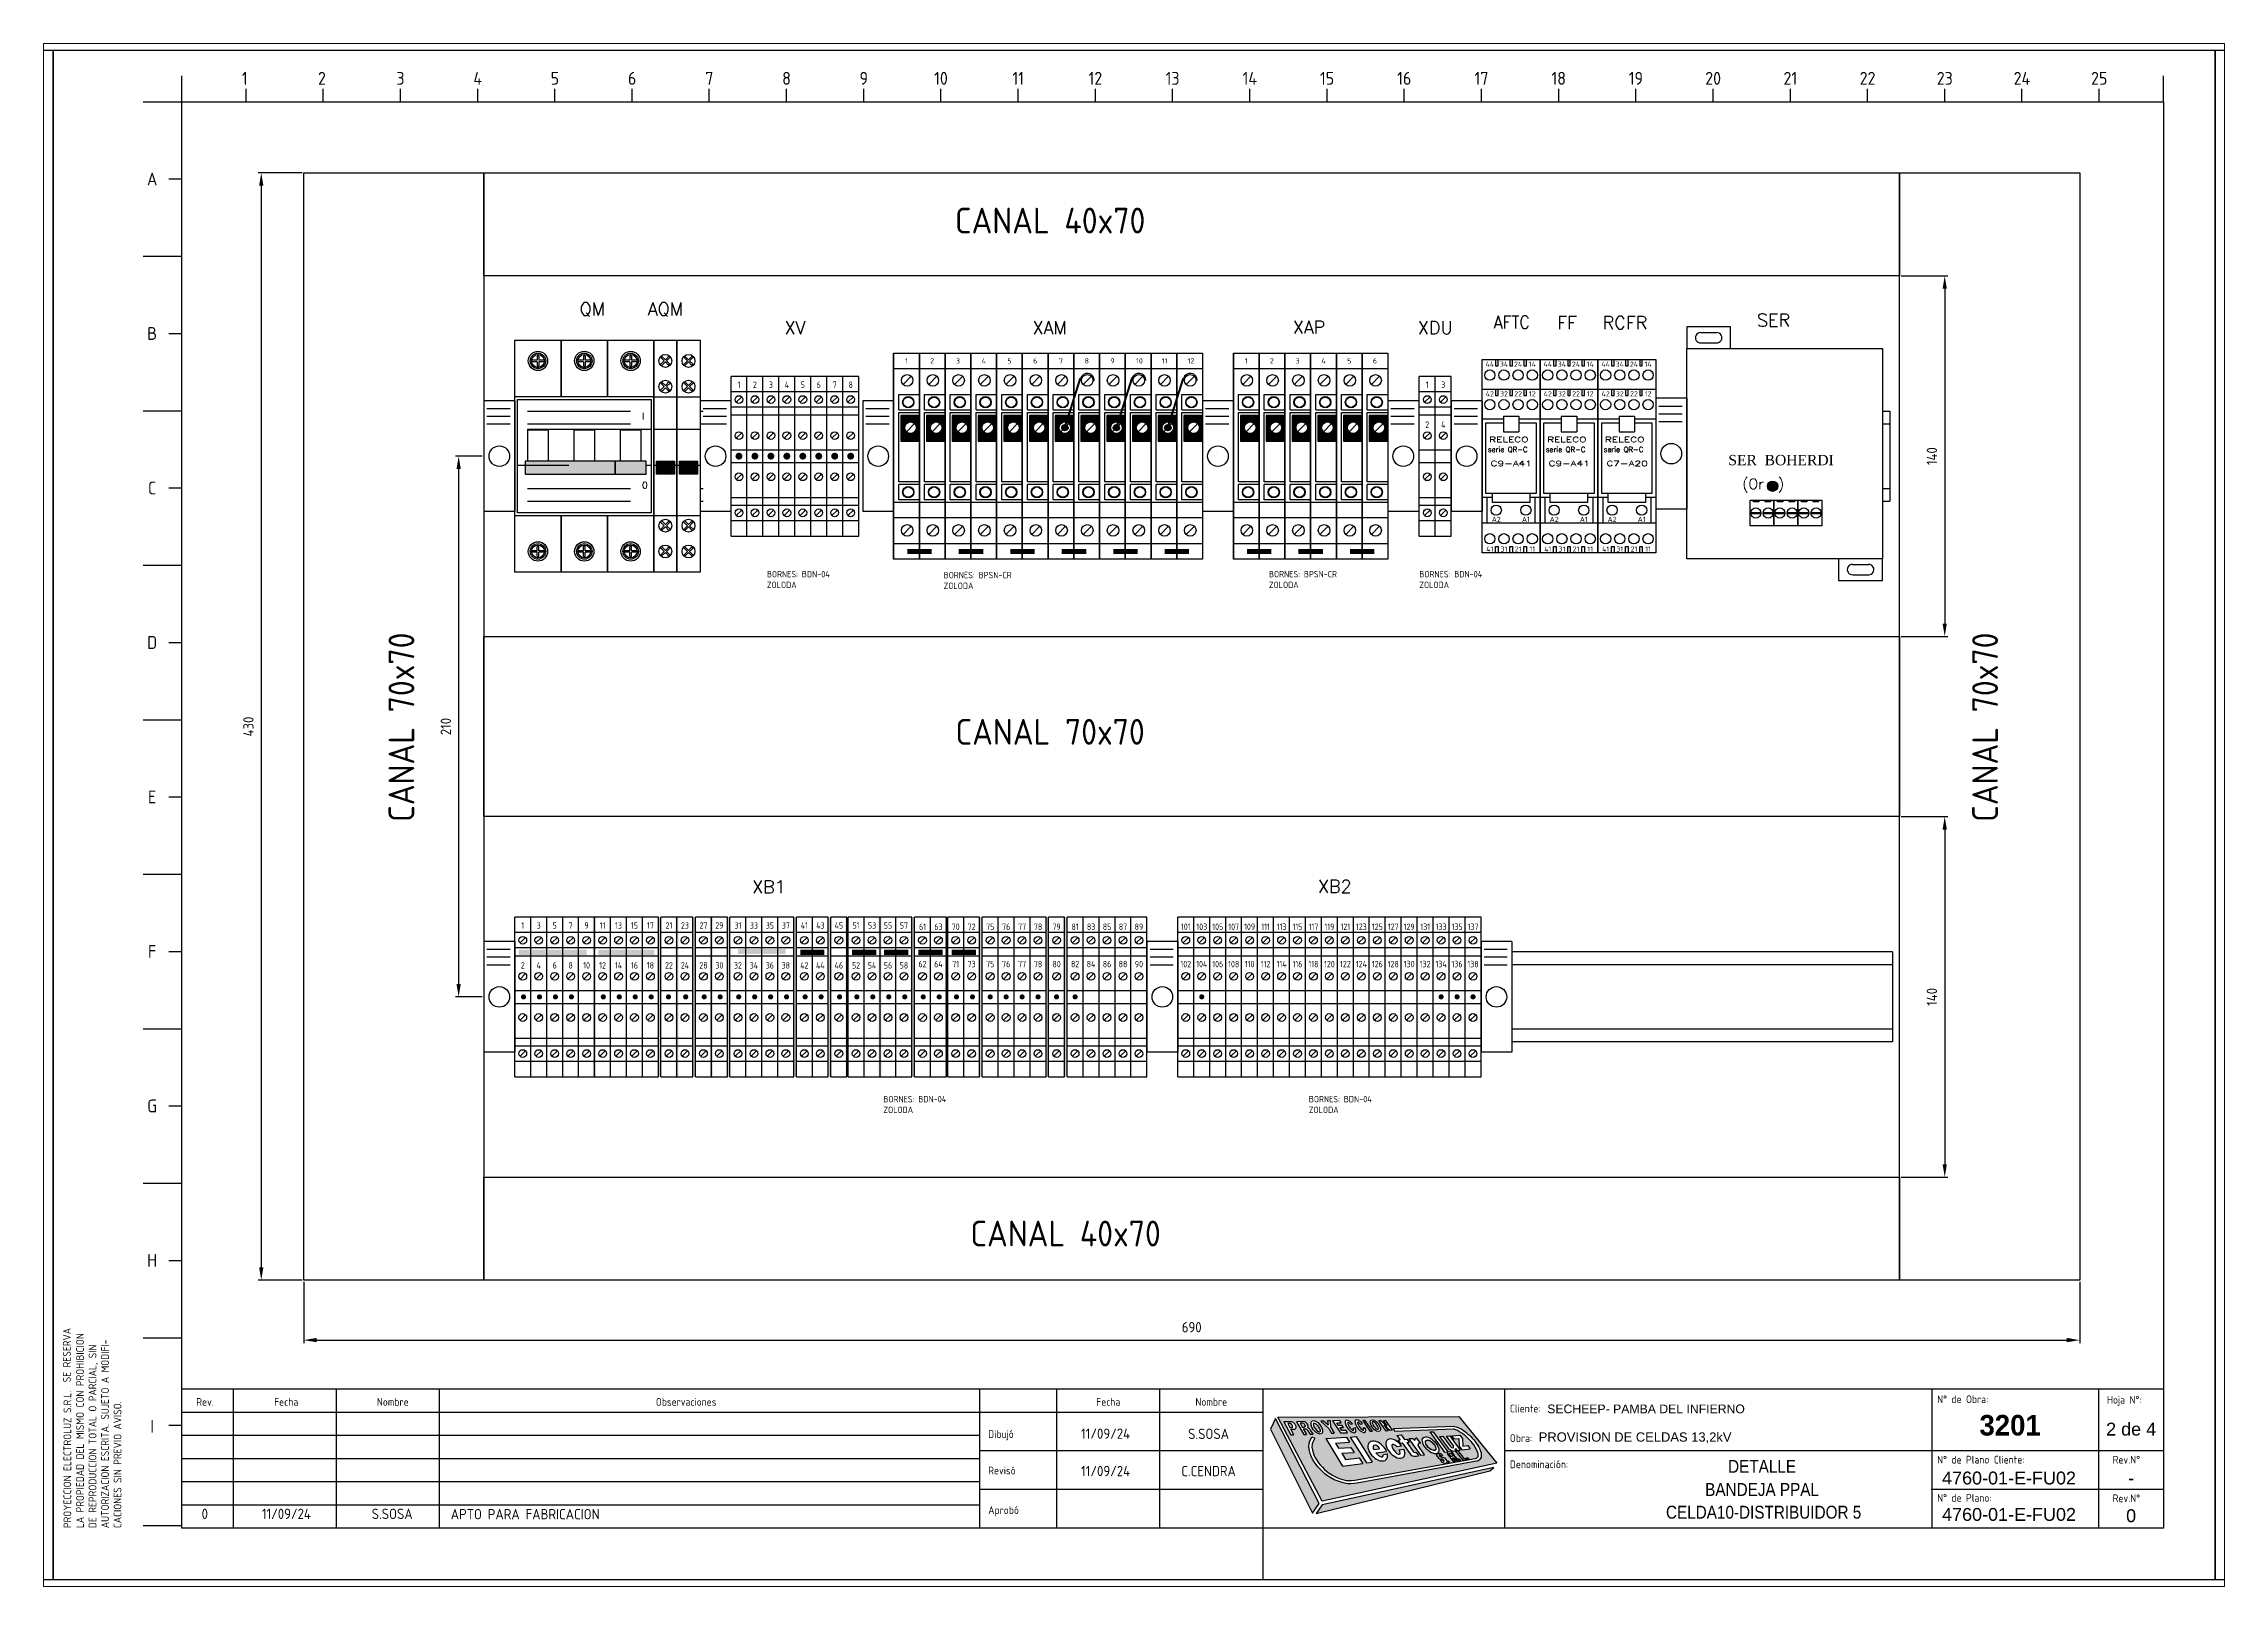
# Paper-space layout 'HOJA Nº 14' of a CAD drawing. Header units: millimetres. Extents: x -81 to 339, y -36 to 261.
# The model-space entities are those that its viewports show. They can reach past a viewport. Long polylines and large blocks are cut down to what shows.
import ezdxf
from ezdxf.enums import TextEntityAlignment as Align

# ---------------------------------------------------------------- set-up
doc = ezdxf.new("R2010")
doc.units = ezdxf.units.MM
for name, color, linetype in [('AUXILIAR', 30, 'Continuous'), ('COTAS', 3, 'Continuous'), ('PRINCIPAL', 6, 'Continuous'), ('TEXTO', 3, 'Continuous'), ('TEXTOS', 3, 'Continuous')]:
    doc.layers.add(name, color=color, linetype=linetype)
doc.styles.add('ROMAND', font='romand__.ttf')
doc.styles.add('ROMANS', font='isocp3.shx')
doc.styles.get("Standard").update_dxf_attribs({"font": 'arial.ttf'})
doc.styles.add('style1', font='arial.ttf', dxfattribs={"height": 1})
doc.styles.add('style2', font='romab___.ttf', dxfattribs={"height": 1})
doc.styles.add('TXT', font='txt_____.ttf')
doc.dimstyles.new('ISO-25', dxfattribs={"dimtxt": 10, "dimasz": 5, "dimexe": 1.25, "dimexo": 0.625, "dimgap": 3, "dimtad": 1, "dimtxsty": 'ROMANS', "dimcen": 2.5, "dimadec": 0, "dimazin": 0, "dimtfac": 1, "dimtmove": 0, "dimatfit": 3, "dimfxl": 1, "dimarcsym": 0})

psp = doc.layouts.new('HOJA Nº 14')

msp = doc.modelspace()

# ---------------------------------------------------------------- texts
at = {"layer": 'TEXTOS', "char_height": 2, "attachment_point": 5, "style": 'ROMANS'}
for s, width, insert in [('0', 10.7021, (2720.99, -3826.37)), ('\\A1;11/09/24', 10.5263, (2736.84, -3826.38)), ('S.SOSA', 10.5263, (2757.39, -3826.38)), ('APTO PARA FABRICACION', 40.0316, (2783.22, -3826.44))]:
    msp.add_mtext_dynamic_manual_height_columns(s, width=width, gutter_width=10, heights=[0], dxfattribs=dict(at, insert=insert))

# ---------------------------------------------------------------- blocks, each defined once
blk = doc.blocks.new('ROTULO F-A3')
at = {"color": 1, "linetype": 'Continuous'}
for p, q in [((25, 10), (25, 287)), ((25, 287), (410, 287)), ((410, 287), (410, 10)), ((410, 10), (25, 10))]:
    blk.add_line(p, q, dxfattribs=at)
at = {"color": 1}
blk.add_lwpolyline([(0, 0), (0, 297), (420, 297), (420, 0)], close=True, dxfattribs=at)
at = {"layer": 'TEXTOS'}
blk.add_line((25, 287), (25, 292), dxfattribs=at)
at = {"layer": 'TEXTOS', "color": 3}
for p, q in [((37.5, 287), (37.5, 289.5)), ((52.5, 287), (52.5, 289.5)), ((67.5, 287), (67.5, 289.5)), ((82.5, 287), (82.5, 289.5)), ((97.5, 287), (97.5, 289.5)), ((112.5, 287), (112.5, 289.5)), ((127.5, 287), (127.5, 289.5)), ((142.5, 287), (142.5, 289.5)), ((157.5, 287), (157.5, 289.5)), ((172.5, 287), (172.5, 289.5)), ((187.5, 287), (187.5, 289.5)), ((202.5, 287), (202.5, 289.5)), ((217.5, 287), (217.5, 289.5)), ((232.5, 287), (232.5, 289.5)), ((247.5, 287), (247.5, 289.5)), ((262.5, 287), (262.5, 289.5)), ((277.5, 287), (277.5, 289.5)), ((292.5, 287), (292.5, 289.5)), ((307.5, 287), (307.5, 289.5)), ((322.5, 287), (322.5, 289.5)), ((337.5, 287), (337.5, 289.5)), ((352.5, 287), (352.5, 289.5)), ((367.5, 287), (367.5, 289.5)), ((382.5, 287), (382.5, 289.5)), ((397.5, 287), (397.5, 289.5)), ((410, 287), (410, 292)), ((17.5, 287), (25, 287)), ((22.5, 272), (25, 272)), ((17.5, 257), (25, 257)), ((22.5, 242), (25, 242)), ((17.5, 227), (25, 227)), ((22.5, 212), (25, 212)), ((17.5, 197), (25, 197)), ((22.5, 182), (25, 182)), ((17.5, 167), (25, 167)), ((22.5, 152), (25, 152)), ((17.5, 137), (25, 137)), ((22.5, 122), (25, 122)), ((17.5, 107), (25, 107)), ((22.5, 92), (25, 92)), ((17.5, 77), (25, 77)), ((22.5, 62), (25, 62)), ((17.5, 47), (25, 47)), ((22.5, 30), (25, 30)), ((17.5, 10.5), (25, 10.5))]:
    blk.add_line(p, q, dxfattribs=at)
at = {"layer": 'TEXTOS', "color": 3, "style": 'ROMANS'}
for s, p in [('1', (37.25, 290.3)), ('2', (52.25, 290.3)), ('3', (67.5, 290.3)), ('4', (82.5, 290.3)), ('5', (97.5, 290.3)), ('6', (112.5, 290.3)), ('7', (127.5, 290.3)), ('8', (142.5, 290.3)), ('9', (157.5, 290.3)), ('10', (172.5, 290.3)), ('11', (187.5, 290.3)), ('12', (202.5, 290.3)), ('13', (217.5, 290.3)), ('14', (232.5, 290.3)), ('15', (247.5, 290.3)), ('16', (262.5, 290.3)), ('17', (277.5, 290.3)), ('18', (292.5, 290.3)), ('19', (307.5, 290.3)), ('20', (322.5, 290.3)), ('21', (337.5, 290.3)), ('22', (352.5, 290.3)), ('23', (367.5, 290.3)), ('24', (382.5, 290.3)), ('25', (397.5, 290.3))]:
    blk.add_text(s, height=2.5, dxfattribs=at).set_placement(p, align=Align.CENTER)
for s, p in [('A', (19.26, 272)), ('B', (19.26, 242)), ('C', (19.26, 212)), ('D', (19.26, 182)), ('E', (19.26, 152)), ('F', (19.26, 122)), ('G', (19.26, 92)), ('H', (19.26, 62)), ('I', (19.26, 29.78))]:
    blk.add_text(s, height=2.5, dxfattribs=at).set_placement(p, align=Align.MIDDLE)
at = {"layer": 'TEXTOS', "color": 3, "linetype": 'Continuous', "style": 'ROMANS'}
for s, p in [('SE RESERVA', (3.57, 38.3)), ('LA PROPIEDAD DEL MISMO CON PROHIBICION', (6, 10.01)), ('DE REPRODUCCION TOTAL O PARCIAL, SIN', (8.43, 10.01)), ('AUTORIZACION ESCRITA. SUJETO A MODIFI-', (10.86, 10.01)), ('PROYECCION ELECTROLUZ S.R.L.', (3.54, 10.01)), ('CACIONES SIN PREVIO AVISO.', (13.29, 10.01))]:
    blk.add_text(s, height=1.5, rotation=90, dxfattribs=at).set_placement(p)
blk = doc.blocks.new('LOGO_CARTEL')
h = blk.add_hatch(color=256)
h.paths.add_polyline_path([(142.47, 264.28), (141.49, 262.24), (149.7, 245.92), (150.94, 247.81)])
h.paths.add_polyline_path([(184.11, 254.12), (184.93, 254.82), (151.56, 247.54), (150.39, 245.86)])
h = blk.add_hatch(color=256)
h.paths.add_polyline_path([(185.45, 255.61), (178.1, 264.69), (142.97, 264.57), (151.52, 248.23)])
h.paths.add_polyline_path([(153.24, 252.79), (152.6, 253.2), (152.04, 253.59), (151.59, 254), (151.16, 254.44), (150.71, 254.89), (150.36, 255.38), (150, 255.89), (149.7, 256.4), (149.42, 256.99), (149.2, 257.49), (149.06, 258.04), (148.97, 258.73), (149.01, 259.5), (149.17, 259.93), (149.57, 260.73), (150.14, 260.51), (149.72, 259.7), (149.61, 259.38), (149.57, 258.75), (149.65, 258.15), (149.77, 257.68), (149.96, 257.23), (150.22, 256.69), (150.51, 256.22), (150.85, 255.73), (151.17, 255.28), (151.59, 254.86), (152.01, 254.43), (152.41, 254.06), (152.94, 253.7), (153.55, 253.3), (154.16, 252.96), (154.86, 252.68), (155.76, 252.4), (156.22, 252.29), (156.72, 252.29), (157.23, 252.29), (157.9, 252.35), (181.25, 256.56), (181.54, 256.63, 0.142238), (181.69, 256.72), (181.75, 256.78), (181.85, 256.93), (181.87, 257.15), (181.85, 257.48), (181.76, 257.75), (181.62, 258.12), (181.46, 258.44), (181.28, 258.77), (180.99, 259.18), (180.75, 259.51), (180.5, 259.82), (180.25, 260.11), (179.99, 260.39), (179.75, 260.61), (179.41, 260.91), (179.09, 261.18), (178.67, 261.47), (178.25, 261.74), (177.83, 261.95), (177.41, 262.15, 0.119777), (177.04, 262.22), (165.67, 261.78), (165.38, 262.34), (177.06, 262.79, -0.106118), (177.56, 262.71), (178.08, 262.5), (178.54, 262.27), (179.01, 261.97), (179.45, 261.65), (179.8, 261.36), (180.16, 261.06), (180.41, 260.81), (180.69, 260.51), (180.96, 260.2), (181.23, 259.88), (181.48, 259.53), (181.79, 259.09), (181.99, 258.72), (182.17, 258.36), (182.32, 257.95), (182.45, 257.61), (182.47, 257.15), (182.44, 256.72), (182.21, 256.4), (182.16, 256.34, -0.158957), (181.5, 255.99), (158.33, 251.77), (157.76, 251.7), (157.15, 251.65), (156.53, 251.65), (156.14, 251.69), (155.6, 251.82), (154.66, 252.11), (153.9, 252.42)], flags=16)
h.paths.add_polyline_path([(155.5, 255.05), (152.28, 260.4), (156.26, 260.66), (156.88, 259.68), (154.12, 259.51), (154.74, 258.54), (157.14, 258.69), (157.76, 257.71), (155.36, 257.56), (156.11, 256.37), (158.75, 256.64), (159.47, 255.59)], flags=16)
h.paths.add_polyline_path([(160.16, 255.69), (156.98, 260.71), (158.15, 260.78), (161.28, 255.84)], flags=16)
edge = h.paths.add_edge_path(flags=16)
edge.add_ellipse((162.35, 257.98), major_axis=(-1.64, 1.65), ratio=0.605135, start_angle=237.0675, end_angle=582.4213, ccw=False)
edge.add_line((164.08, 257.92), (161.98, 257.63))
edge.add_ellipse((162.5, 257.93), major_axis=(-0.835, 0.984), ratio=0.458058, start_angle=84.9809, end_angle=214.0434)
edge.add_line((163.44, 257.33), (164.24, 257.43))
edge = h.paths.add_edge_path(flags=16)
edge.add_ellipse((150.51, 262.59), major_axis=(-0.96, 1.21), ratio=0.506682, start_angle=0, end_angle=360)
h.paths.add_polyline_path([(152.82, 262.37), (151.28, 263.79), (151.84, 263.81), (152.71, 263.01), (152.6, 263.83), (153.16, 263.85), (153.26, 262.57), (153.91, 261.46), (153.36, 261.45)], flags=16)
edge = h.paths.add_edge_path(flags=16)
edge.add_line((149.79, 261.28), (149.25, 261.25))
edge.add_line((149.25, 261.25), (148.66, 262.12))
edge.add_arc((148.33, 261.89), 0.401, 34.397, 90)
edge.add_line((148.33, 262.29), (147.89, 262.29))
edge.add_line((147.89, 262.29), (148.52, 261.21))
edge.add_line((148.52, 261.21), (148, 261.18))
edge.add_line((148, 261.18), (146.55, 263.69))
edge.add_line((146.55, 263.69), (148, 263.71))
edge.add_ellipse((148.13, 262.98), major_axis=(-0.502, 0.634), ratio=0.71837, start_angle=323.3523, end_angle=323.3684)
edge.add_ellipse((148.13, 262.98), major_axis=(-0.502, 0.634), ratio=0.71837, start_angle=199.3138, end_angle=323.3523, ccw=False)
edge.add_arc((148.34, 261.53), 1.06, 33.6731, 67.0847, ccw=False)
edge.add_line((149.22, 262.12), (149.79, 261.28))
h.paths.add_polyline_path([(155.12, 261.5), (153.56, 263.87), (154.96, 263.92), (155.24, 263.48), (154.4, 263.45), (154.75, 262.93), (155.44, 262.95), (155.7, 262.56), (155.01, 262.54), (155.39, 261.96), (156.22, 261.99), (156.44, 261.52)], flags=16)
edge = h.paths.add_edge_path(flags=0)
edge.add_ellipse((150.52, 262.53), major_axis=(-0.594, 0.856), ratio=0.330901, start_angle=0, end_angle=360)
edge = h.paths.add_edge_path(flags=0)
edge.add_ellipse((162.11, 258.41), major_axis=(-0.541, 0.637), ratio=0.636404, start_angle=243.4125, end_angle=432.3454, ccw=False)
edge.add_line((162.72, 258.43), (161.56, 258.27))
edge = h.paths.add_edge_path(flags=16)
edge.add_ellipse((157.04, 262.78), major_axis=(-0.93, 1.17), ratio=0.425735, start_angle=282.572, end_angle=593.9609, ccw=False)
edge.add_arc((156.93, 263.1), 0.509, 16.5743, 39.0238, ccw=False)
edge.add_line((157.42, 263.24), (157.07, 263.19))
edge.add_ellipse((157.08, 262.76), major_axis=(-0.543, 0.779), ratio=0.27429, start_angle=292.4474, end_angle=595.3057)
edge.add_line((157.56, 262.44), (157.87, 262.48))
edge.add_arc((157.89, 262.37), 0.115, 14.4162, 97.6608, ccw=False)
h.paths.add_polyline_path([(146.03, 261.16), (145.44, 261.16), (144.1, 263.68), (145.5, 263.68), (145.55, 263.66), (145.66, 263.63), (145.78, 263.6), (145.9, 263.54), (146.01, 263.48), (146.13, 263.38), (146.25, 263.27), (146.33, 263.14), (146.38, 263.02), (146.45, 262.91), (146.49, 262.79), (146.49, 262.67), (146.49, 262.56), (146.45, 262.44), (146.36, 262.32), (146.25, 262.25), (146.12, 262.22), (145.47, 262.22)], flags=16)
edge = h.paths.add_edge_path(flags=16)
edge.add_ellipse((158.97, 262.81), major_axis=(-0.93, 1.17), ratio=0.425735, start_angle=282.572, end_angle=593.9609, ccw=False)
edge.add_arc((158.86, 263.13), 0.509, 16.5743, 39.0238, ccw=False)
edge.add_line((159.35, 263.28), (159, 263.23))
edge.add_ellipse((159.01, 262.8), major_axis=(-0.543, 0.779), ratio=0.27429, start_angle=292.4474, end_angle=595.3057)
edge.add_line((159.49, 262.48), (159.8, 262.52))
edge.add_arc((159.81, 262.4), 0.115, 14.4162, 97.6608, ccw=False)
h.paths.add_polyline_path([(148.04, 262.64), (147.69, 262.64), (147.25, 263.39), (147.77, 263.39, -0.267537), (148.12, 263.19), (148.24, 262.98, -0.577864)], flags=0)
h.paths.add_polyline_path([(160.86, 261.81), (159.45, 263.92), (159.91, 263.93), (161.32, 261.82)], flags=16)
h.paths.add_polyline_path([(145.7, 262.59), (145.65, 262.58), (145.28, 262.58), (144.88, 263.32), (145.38, 263.32), (145.46, 263.31), (145.52, 263.28), (145.56, 263.22), (145.62, 263.16), (145.66, 263.1), (145.7, 263.04), (145.73, 262.98), (145.77, 262.92), (145.79, 262.86), (145.8, 262.8), (145.8, 262.75), (145.8, 262.69), (145.76, 262.63)], flags=0)
edge = h.paths.add_edge_path(flags=16)
edge.add_ellipse((165.77, 258.46), major_axis=(-1.6, 1.64), ratio=0.559918, start_angle=258.3206, end_angle=598.3068, ccw=False)
edge.add_line((166.99, 259.01), (165.99, 258.88))
edge.add_ellipse((165.89, 258.32), major_axis=(-0.759, 0.923), ratio=0.373274, start_angle=287.7931, end_angle=608.3)
edge.add_line((166.49, 258.25), (167.39, 258.37))
edge = h.paths.add_edge_path(flags=16)
edge.add_ellipse((161.89, 262.91), major_axis=(-0.86, 1.08), ratio=0.489465, start_angle=0, end_angle=360)
edge = h.paths.add_edge_path(flags=0)
edge.add_ellipse((161.9, 262.93), major_axis=(-0.54, 0.779), ratio=0.302309, start_angle=0, end_angle=360)
h.paths.add_polyline_path([(163.97, 261.87), (162.55, 263.93), (162.91, 263.99), (164.17, 262.91), (163.46, 263.93), (163.81, 263.99), (165.16, 262.03), (164.79, 261.99), (163.56, 263.06), (164.34, 261.93)], flags=16)
h.paths.add_polyline_path([(166.28, 260.11), (166.69, 260.15), (166.05, 261.02), (166.92, 261.13), (167.57, 260.23), (168, 260.27), (168.43, 259.68), (168, 259.64), (169.24, 257.93, 0.24674), (169.66, 257.73), (169.81, 257.73), (170.29, 257.06), (169.83, 257, -0.300023), (168.56, 257.57), (167.12, 259.56), (166.71, 259.52)], flags=16)
edge = h.paths.add_edge_path(flags=16)
edge.add_line((168.39, 260.33), (169.25, 260.37))
edge.add_line((169.25, 260.37), (169.47, 260.07))
edge.add_arc((169.5, 260.09), 0.03, 215.486, 361.1088)
edge.add_arc((169.97, 260.09), 0.441, 104.8395, 181.1088, ccw=False)
edge.add_arc((169.88, 260.42), 0.1, 35.486, 104.8395, ccw=False)
edge.add_line((169.96, 260.48), (170.64, 259.54))
edge.add_arc((170.61, 259.52), 0.03, -113.2047, 35.486, ccw=False)
edge.add_ellipse((170.5, 259.16), major_axis=(-0.242, 0.291), ratio=0.873543, start_angle=300.2982, end_angle=425.9015)
edge.add_line((170.17, 259.09), (171.46, 257.28))
edge.add_line((171.46, 257.28), (170.63, 257.19))
edge.add_line((170.63, 257.19), (168.39, 260.33))
edge = h.paths.add_edge_path(flags=16)
edge.add_ellipse((172.62, 259.1), major_axis=(-1.43, 1.46), ratio=0.516133, start_angle=0, end_angle=360)
h.paths.add_polyline_path([(171.68, 259.27), (171.76, 259.4), (171.6, 259.47), (171.69, 259.58), (171.56, 259.68), (171.67, 259.77), (171.59, 259.92), (171.73, 259.95), (171.76, 260.12), (171.89, 260.06), (172.01, 260.18), (172.09, 260.06), (172.23, 260.15), (172.28, 260.01), (172.44, 260.07), (172.45, 259.94), (172.61, 259.98), (172.62, 259.84), (172.78, 259.87), (172.78, 259.73), (172.94, 259.74), (172.92, 259.6), (173.09, 259.61), (173.06, 259.47), (173.23, 259.46), (173.19, 259.32), (173.36, 259.31), (173.31, 259.17), (173.48, 259.14), (173.42, 259.01), (173.58, 258.96), (173.5, 258.83), (173.66, 258.76), (173.57, 258.65), (173.7, 258.55), (173.59, 258.46), (173.67, 258.31), (173.53, 258.27), (173.5, 258.11), (173.37, 258.17), (173.25, 258.05), (173.18, 258.17), (173.03, 258.08), (172.99, 258.22), (172.83, 258.15), (172.81, 258.29), (172.65, 258.25), (172.65, 258.4), (172.48, 258.36), (172.49, 258.51), (172.32, 258.49), (172.34, 258.63), (172.17, 258.62), (172.2, 258.77), (172.03, 258.77), (172.07, 258.91), (171.9, 258.93), (171.95, 259.06), (171.78, 259.09), (171.85, 259.22)], flags=0)
h.paths.add_polyline_path([(173.8, 257.15), (173.83, 257.39), (174.08, 257.52), (174.22, 257.54), (174.38, 257.51), (174.52, 257.49), (174.64, 257.41), (174.94, 257.06), (174.62, 256.96), (174.52, 257.09), (174.42, 257.15), (174.34, 257.19), (174.28, 257.17), (174.25, 257.15), (174.25, 257.08), (174.38, 256.93), (174.59, 256.86), (174.75, 256.82), (175.08, 256.76), (175.21, 256.71), (175.3, 256.64), (175.79, 256.07), (175.77, 255.8), (175.68, 255.64), (175.46, 255.6), (175.2, 255.64), (174.92, 255.74), (174.52, 256.25), (174.86, 256.37), (175.15, 256.02), (175.18, 256.01), (175.27, 256.02), (175.28, 256.06), (175.27, 256.13), (175.23, 256.18), (175.13, 256.27), (175.01, 256.37), (174.92, 256.39), (174.75, 256.41), (174.58, 256.42), (174.44, 256.44), (174.31, 256.51)], flags=16)
h.paths.add_polyline_path([(172.44, 261.7), (173.1, 261.74), (175.97, 257.84), (175.34, 257.75)], flags=16)
h.paths.add_polyline_path([(175.82, 256), (176.1, 256.04), (176.35, 255.76), (176.07, 255.71)], flags=16)
h.paths.add_polyline_path([(174.35, 260.81), (175.02, 260.85), (176.44, 258.91), (176.66, 258.7), (176.89, 258.64), (177.04, 258.67), (177.08, 258.79), (177.09, 258.95), (175.66, 260.89), (176.33, 260.93), (178.37, 258.16), (177.73, 258.07), (177.45, 258.45), (177.45, 258.19), (177.37, 258.02), (177.04, 257.98), (176.65, 258.07), (176.33, 258.29), (176, 258.56)], flags=16)
h.paths.add_polyline_path([(175.86, 257.46), (175.87, 257.65), (175.97, 257.76), (176.36, 257.81), (176.67, 257.74), (176.9, 257.63), (177.21, 257.23, -0.277461), (177.23, 257.02), (177.18, 256.92), (177.38, 256.89, -0.202512), (177.52, 256.81), (178.08, 256.06), (177.7, 255.99), (177.25, 256.6, 0.26962), (177.06, 256.68), (176.89, 256.65), (177.42, 255.94), (177.05, 255.88)], flags=16)
h.paths.add_polyline_path([(176.13, 257.49), (176.53, 257.55, -0.26962), (176.72, 257.47), (176.89, 257.24, -0.575274), (176.75, 256.93), (176.57, 256.9)], flags=0)
h.paths.add_polyline_path([(177.52, 257.95), (177.9, 258), (179.04, 256.57), (179.49, 256.63), (179.74, 256.34), (178.92, 256.2)], flags=16)
h.paths.add_polyline_path([(177.94, 256.38), (178.22, 256.42), (178.47, 256.14), (178.2, 256.09)], flags=16)
h.paths.add_polyline_path([(176.67, 260.96), (178.34, 261.06), (178.8, 260.51), (178.9, 258.96), (179.83, 259.09), (180.32, 258.42), (178.69, 258.2), (178.16, 258.94), (178.07, 260.43), (177.11, 260.36)], flags=16)
h.paths.add_polyline_path([(179.59, 256.66), (179.87, 256.7), (180.12, 256.42), (179.85, 256.37)], flags=16)
at = {"color": 7}
for p, q in [((157.07, 263.19), (157.42, 263.24)), ((147.89, 262.29), (148.52, 261.21)), ((147.89, 262.29), (148.33, 262.29)), ((147.99, 261.18), (148.52, 261.21)), ((148.66, 262.12), (149.25, 261.25)), ((149.25, 261.25), (149.79, 261.28)), ((152.28, 260.4), (156.26, 260.66)), ((152.28, 260.4), (155.5, 255.05)), ((153.26, 262.58), (153.91, 261.46)), ((153.35, 261.45), (153.91, 261.46)), ((154.12, 259.51), (156.88, 259.68)), ((154.12, 259.51), (154.74, 258.54)), ((154.74, 258.54), (157.14, 258.69)), ((156.26, 260.66), (156.88, 259.68)), ((156.98, 260.71), (158.15, 260.78)), ((156.98, 260.71), (160.16, 255.69)), ((157.14, 258.69), (157.76, 257.71)), ((158.15, 260.78), (161.28, 255.84)), ((159.49, 262.48), (159.8, 262.52)), ((161.56, 258.27), (162.72, 258.43)), ((165.99, 258.88), (166.99, 259.01)), ((166.05, 261.02), (166.92, 261.13)), ((166.05, 261.02), (166.69, 260.15)), ((166.28, 260.11), (166.69, 260.15)), ((166.28, 260.11), (166.71, 259.52)), ((166.71, 259.52), (167.12, 259.56)), ((166.92, 261.13), (167.57, 260.23)), ((167.12, 259.56), (168.64, 257.45)), ((167.57, 260.23), (168, 260.27)), ((168, 260.27), (168.43, 259.68)), ((168, 259.64), (168.43, 259.68)), ((168, 259.64), (169.24, 257.93)), ((172.44, 261.7), (173.1, 261.74)), ((172.44, 261.7), (175.34, 257.75)), ((173.1, 261.74), (175.97, 257.84)), ((174.35, 260.81), (175.02, 260.85)), ((174.35, 260.81), (176, 258.56)), ((175.02, 260.85), (176.44, 258.91)), ((175.66, 260.89), (176.33, 260.93)), ((175.66, 260.89), (177.09, 258.95)), ((176, 258.56), (176.33, 258.29)), ((176.33, 260.93), (178.37, 258.16)), ((176.44, 258.91), (176.66, 258.7)), ((176.66, 258.7), (176.89, 258.64)), ((176.67, 260.96), (178.34, 261.06)), ((176.67, 260.96), (177.11, 260.36)), ((176.89, 258.64), (177.04, 258.67)), ((177.04, 258.67), (177.08, 258.79)), ((177.08, 258.79), (177.09, 258.95)), ((177.11, 260.36), (178.07, 260.43)), ((177.45, 258.19), (177.45, 258.45)), ((177.45, 258.45), (177.73, 258.07)), ((178.07, 260.43), (178.16, 258.94)), ((178.16, 258.94), (178.69, 258.2)), ((178.8, 260.51), (178.34, 261.06)), ((178.69, 258.2), (180.32, 258.42)), ((178.8, 260.51), (178.9, 258.96)), ((178.9, 258.96), (179.83, 259.09)), ((179.83, 259.09), (180.32, 258.42)), ((155.36, 257.56), (157.76, 257.71)), ((155.36, 257.56), (156.11, 256.37)), ((155.5, 255.05), (159.47, 255.59)), ((156.11, 256.37), (158.75, 256.64)), ((158.75, 256.64), (159.47, 255.59)), ((160.16, 255.69), (161.28, 255.84)), ((161.98, 257.63), (164.08, 257.92)), ((163.44, 257.33), (164.24, 257.43)), ((166.49, 258.25), (167.39, 258.37)), ((169.66, 257.73), (169.81, 257.73)), ((169.76, 256.99), (170.29, 257.06)), ((169.81, 257.73), (170.29, 257.06)), ((175.34, 257.75), (175.97, 257.84)), ((176.33, 258.29), (176.65, 258.07)), ((176.65, 258.07), (177.04, 257.98)), ((177.04, 257.98), (177.37, 258.02)), ((177.37, 258.02), (177.45, 258.19)), ((177.73, 258.07), (178.37, 258.16))]:
    blk.add_line(p, q, dxfattribs=at)
for points in [[(150.94, 247.81), (142.47, 264.28), (141.49, 262.24), (149.7, 245.92)], [(142.97, 264.57), (178.1, 264.69), (185.45, 255.61), (151.52, 248.23)], [(146.36, 262.32), (146.45, 262.44), (146.49, 262.56), (146.49, 262.67), (146.49, 262.79), (146.45, 262.91), (146.38, 263.02), (146.33, 263.14), (146.25, 263.27), (146.13, 263.38), (146.01, 263.48), (145.9, 263.54), (145.78, 263.6), (145.66, 263.63), (145.55, 263.66), (145.5, 263.68), (144.1, 263.68), (145.44, 261.16), (146.03, 261.16), (145.47, 262.22), (146.12, 262.22), (146.25, 262.25)], [(145.7, 262.59), (145.76, 262.63), (145.8, 262.69), (145.8, 262.75), (145.8, 262.8), (145.79, 262.86), (145.77, 262.92), (145.73, 262.98), (145.7, 263.04), (145.66, 263.1), (145.62, 263.16), (145.56, 263.22), (145.52, 263.28), (145.46, 263.31), (145.4, 263.32), (145.36, 263.32), (144.88, 263.32), (145.28, 262.58), (145.65, 262.58)], [(155.44, 262.95), (154.75, 262.93), (154.4, 263.45), (155.24, 263.48), (154.96, 263.92), (153.56, 263.87), (155.12, 261.5), (156.44, 261.52), (156.22, 261.99), (155.39, 261.96), (155.01, 262.54), (155.7, 262.56)], [(161.32, 261.82), (159.91, 263.93), (159.45, 263.92), (160.86, 261.81)], [(184.11, 254.12), (184.93, 254.82), (151.56, 247.54), (150.39, 245.86)], [(175.82, 256), (176.07, 255.71), (176.35, 255.76), (176.1, 256.04)], [(179.74, 256.34), (178.92, 256.2), (177.52, 257.95), (177.9, 258), (179.04, 256.57), (179.49, 256.63)], [(178.2, 256.09), (178.47, 256.14), (178.22, 256.42), (177.94, 256.38)], [(179.87, 256.7), (180.12, 256.42), (179.85, 256.37), (179.59, 256.66)]]:
    blk.add_lwpolyline(points, close=True, dxfattribs=at)
for points in [[(148, 263.71), (146.55, 263.69), (148, 261.18)], [(153.26, 262.57), (153.16, 263.85), (152.6, 263.83), (152.71, 263.01), (151.84, 263.81), (151.28, 263.79), (152.82, 262.37), (153.35, 261.47)], [(162.55, 263.93), (162.91, 263.99), (164.17, 262.91), (163.46, 263.93), (163.81, 263.99), (165.16, 262.03), (164.79, 261.99), (163.56, 263.06), (164.34, 261.93), (163.97, 261.87), (162.55, 263.93)], [(157.56, 262.44), (157.87, 262.48)], [(171.69, 259.58), (171.56, 259.68), (171.67, 259.77)], [(171.67, 259.77), (171.59, 259.92), (171.73, 259.95)], [(171.76, 259.4), (171.6, 259.47), (171.7, 259.58)], [(171.85, 259.22), (171.68, 259.27), (171.76, 259.4)], [(171.73, 259.95), (171.76, 260.12), (171.89, 260.06)], [(171.95, 259.06), (171.78, 259.09), (171.85, 259.22)], [(171.89, 260.06), (172.01, 260.18), (172.09, 260.06)], [(172.07, 258.91), (171.9, 258.93), (171.95, 259.06)], [(172.2, 258.77), (172.03, 258.77), (172.07, 258.91)], [(172.09, 260.06), (172.23, 260.15), (172.28, 260.01)], [(172.34, 258.63), (172.17, 258.62), (172.2, 258.77)], [(172.28, 260.01), (172.44, 260.07), (172.45, 259.94)], [(172.49, 258.51), (172.32, 258.49), (172.34, 258.63)], [(172.45, 259.94), (172.61, 259.98), (172.62, 259.84)], [(172.65, 258.4), (172.48, 258.36), (172.49, 258.51)], [(172.62, 259.84), (172.78, 259.87), (172.78, 259.73)], [(172.78, 259.73), (172.94, 259.74), (172.92, 259.6)], [(172.92, 259.6), (173.09, 259.61), (173.06, 259.47)], [(173.06, 259.47), (173.23, 259.46), (173.19, 259.32)], [(173.19, 259.32), (173.36, 259.31), (173.31, 259.17)], [(173.31, 259.17), (173.48, 259.14), (173.42, 259.01)], [(173.42, 259.01), (173.58, 258.96), (173.5, 258.83)], [(173.5, 258.83), (173.66, 258.76), (173.57, 258.65)], [(173.59, 258.46), (173.67, 258.31), (173.53, 258.27)], [(173.57, 258.65), (173.7, 258.55), (173.59, 258.46)], [(172.81, 258.29), (172.65, 258.25), (172.65, 258.4)], [(172.99, 258.22), (172.83, 258.15), (172.81, 258.29)], [(173.18, 258.17), (173.03, 258.08), (172.99, 258.22)], [(173.37, 258.17), (173.25, 258.05), (173.18, 258.17)], [(173.53, 258.27), (173.5, 258.11), (173.37, 258.17)]]:
    blk.add_lwpolyline(points, dxfattribs=at)
for points in [[(148.12, 263.19, 0.267537), (147.77, 263.39), (147.25, 263.39), (147.69, 262.64), (148.04, 262.64, 0.577864), (148.24, 262.98, -0.577864), (148.04, 262.64, 0.577864), (148.24, 262.98)], [(181.25, 256.56), (181.54, 256.63, 0.142238), (181.69, 256.72), (181.75, 256.78), (181.85, 256.93), (181.87, 257.15), (181.85, 257.48), (181.76, 257.75), (181.62, 258.12), (181.46, 258.44), (181.28, 258.77), (180.99, 259.18), (180.75, 259.51), (180.5, 259.82), (180.25, 260.11), (179.99, 260.39), (179.75, 260.61), (179.41, 260.91), (179.09, 261.18), (178.67, 261.47), (178.25, 261.74), (177.83, 261.95), (177.41, 262.15, 0.120209), (177.04, 262.22), (165.67, 261.78), (165.38, 262.34), (177.06, 262.79, -0.106118), (177.56, 262.71), (178.08, 262.5), (178.54, 262.27), (179.01, 261.97), (179.45, 261.65), (179.8, 261.36), (180.16, 261.06), (180.41, 260.81), (180.69, 260.51), (180.96, 260.2), (181.23, 259.88), (181.48, 259.53), (181.79, 259.09), (181.99, 258.72), (182.17, 258.36), (182.32, 257.95), (182.45, 257.61), (182.47, 257.15), (182.44, 256.72), (182.21, 256.4), (182.16, 256.34, -0.158957), (181.5, 255.99), (158.33, 251.77), (157.76, 251.7), (157.15, 251.65), (156.53, 251.65), (156.14, 251.69), (155.6, 251.82), (154.66, 252.11), (153.9, 252.42), (153.24, 252.79), (152.6, 253.2), (152.04, 253.59), (151.59, 254), (151.16, 254.44), (150.71, 254.89), (150.36, 255.38), (150, 255.89), (149.7, 256.4), (149.42, 256.99), (149.2, 257.49), (149.06, 258.04), (148.97, 258.73), (149.01, 259.5), (149.17, 259.93), (149.57, 260.73), (150.14, 260.51), (149.72, 259.7), (149.61, 259.38), (149.57, 258.75), (149.65, 258.15), (149.77, 257.68), (149.96, 257.23), (150.22, 256.69), (150.51, 256.22), (150.85, 255.73), (151.17, 255.28), (151.59, 254.86), (152.01, 254.43), (152.41, 254.06), (152.94, 253.7), (153.55, 253.3), (154.16, 252.96), (154.86, 252.68), (155.76, 252.4), (156.22, 252.29), (156.72, 252.29, 0.000442), (156.72, 252.29), (157.23, 252.29), (157.9, 252.35)], [(175.13, 256.27), (175.01, 256.37), (174.92, 256.39), (174.75, 256.41), (174.58, 256.42), (174.44, 256.44), (174.31, 256.51), (173.8, 257.15), (173.83, 257.39), (174.08, 257.52), (174.22, 257.54), (174.38, 257.51, 0.000407), (174.38, 257.51), (174.52, 257.49), (174.64, 257.41), (174.94, 257.06), (174.62, 256.96), (174.52, 257.09), (174.42, 257.15), (174.34, 257.19), (174.28, 257.17), (174.25, 257.15), (174.25, 257.08), (174.38, 256.93), (174.59, 256.86), (174.75, 256.82), (175.08, 256.76), (175.21, 256.71), (175.3, 256.64), (175.79, 256.07), (175.77, 255.8), (175.68, 255.64), (175.46, 255.6), (175.2, 255.64), (174.92, 255.74), (174.52, 256.25), (174.86, 256.37), (175.15, 256.02), (175.18, 256.01), (175.27, 256.02), (175.28, 256.06), (175.27, 256.13), (175.23, 256.18)], [(177.38, 256.89), (177.18, 256.92), (177.23, 257.02, 0.277461), (177.21, 257.23), (176.9, 257.63), (176.67, 257.74), (176.36, 257.81), (175.97, 257.76), (175.87, 257.65), (175.86, 257.46), (177.05, 255.88), (177.42, 255.94), (176.89, 256.65), (177.06, 256.68, -0.26962), (177.25, 256.6), (177.7, 255.99), (178.08, 256.06), (177.52, 256.81, 0.202512)], [(176.13, 257.49), (176.53, 257.55, -0.26962), (176.72, 257.47), (176.89, 257.24, -0.575274), (176.75, 256.93), (176.57, 256.9)]]:
    blk.add_lwpolyline(points, format="xyb", close=True, dxfattribs=at)
for points in [[(159, 263.23), (159.35, 263.28, 0.098269), (159.26, 263.45)], [(149.79, 261.27), (149.22, 262.12, 0.145776), (148.75, 262.51)], [(170.6, 259.49, 0.75829), (170.64, 259.54), (169.96, 260.48, 0.3122), (169.85, 260.52, 0.345642), (169.53, 260.09, -0.737417), (169.47, 260.07), (169.25, 260.37), (168.39, 260.33), (170.63, 257.19), (171.46, 257.28), (170.17, 259.09)]]:
    blk.add_lwpolyline(points, format="xyb", dxfattribs=at)
for centre, radius, start, end in [((156.93, 263.1), 0.509, 16.5743, 39.0238), ((148.33, 261.89), 0.401, 34.397, 90), ((157.89, 262.37), 0.115, 21.1508, 97.6608), ((159.81, 262.4), 0.115, 21.1508, 97.6608), ((169.62, 258.25), 1.27, 212.0264, 281.3337), ((169.64, 258.22), 0.5, 215.9216, 271.3628)]:
    blk.add_arc(centre, radius, start, end, dxfattribs=at)
for centre, major_axis, ratio, start_param, end_param in [((148.13, 262.98), (-0.502, 0.634), 0.71837, 3.478682, 5.643844), ((157.04, 262.78), (-0.93, 1.17), 0.425735, 4.931811, 10.366574), ((157.08, 262.76), (-0.543, 0.779), 0.27429, 5.104169, 10.390045), ((158.97, 262.81), (-0.93, 1.17), 0.425735, 4.931811, 10.366574), ((159.01, 262.8), (-0.543, 0.779), 0.27429, 5.104169, 10.390045), ((162.35, 257.98), (-1.64, 1.65), 0.605135, 4.137609, 10.165169), ((162.11, 258.41), (-0.541, 0.637), 0.636404, 4.248349, 7.545851), ((165.77, 258.46), (-1.6, 1.64), 0.559918, 4.508545, 10.442424), ((165.89, 258.32), (-0.759, 0.923), 0.373274, 5.022938, 10.616838), ((170.5, 259.16), (-0.242, 0.291), 0.873543, 5.241192, 7.433383), ((162.5, 257.93), (-0.835, 0.984), 0.458058, 1.483197, 3.735763)]:
    blk.add_ellipse(centre, major_axis=major_axis, ratio=ratio, start_param=start_param, end_param=end_param, dxfattribs=at)
for centre, major_axis, ratio in [((150.51, 262.59), (-0.96, 1.21), 0.506682), ((150.52, 262.53), (-0.594, 0.856), 0.330901), ((161.89, 262.91), (-0.86, 1.08), 0.489465), ((161.9, 262.93), (-0.54, 0.779), 0.302309), ((172.62, 259.1), (-1.43, 1.46), 0.516133)]:
    blk.add_ellipse(centre, major_axis=major_axis, ratio=ratio, dxfattribs=at)
blk = doc.blocks.new('A3-Funcional')
at = {"color": 1, "linetype": 'Continuous'}
for p, q in [((25, 287), (410, 287)), ((25, 10), (25, 287)), ((410, 287), (410, 10)), ((410, 37), (25, 37)), ((282, 37), (282, 10)), ((365, 37), (365, 10)), ((410, 10), (25, 10))]:
    blk.add_line(p, q, dxfattribs=at)
at = {"color": 2, "linetype": 'Continuous'}
for p, q in [((35, 37), (35, 10)), ((55, 37), (55, 10)), ((75, 37), (75, 10)), ((195, 10), (195, 37)), ((215, 10), (215, 37)), ((180, 32.5), (25, 32.5)), ((235, 32.5), (180, 32.5)), ((180, 28), (25, 28)), ((180, 23.5), (25, 23.5)), ((235, 25), (180, 25)), ((180, 19), (25, 19)), ((235, 17.5), (180, 17.5)), ((180, 14.5), (25, 14.5))]:
    blk.add_line(p, q, dxfattribs=at)
at = {"color": 1}
for p, q in [((180, 37), (180, 10)), ((180, 37), (180, 10)), ((235, 37), (235, 10)), ((365, 37), (365, 10))]:
    blk.add_line(p, q, dxfattribs=at)
at = {"color": 7}
for p, q in [((397.38, 37), (397.38, 25)), ((365, 25), (282, 25)), ((409.88, 25), (364.88, 25)), ((397.38, 25), (397.38, 10)), ((409.88, 17.5), (364.88, 17.5))]:
    blk.add_line(p, q, dxfattribs=at)
blk.add_line((235, 10), (235, 0))
at = {"color": 11}
blk.add_lwpolyline([(0, 0), (0, 297), (420, 297), (420, 0)], close=True, dxfattribs=at)
at = {"layer": 'TEXTOS'}
blk.add_line((25, 287), (25, 292), dxfattribs=at)
at = {"layer": 'TEXTOS', "color": 3}
for p, q in [((37.5, 287), (37.5, 289.5)), ((52.5, 287), (52.5, 289.5)), ((67.5, 287), (67.5, 289.5)), ((82.5, 287), (82.5, 289.5)), ((97.5, 287), (97.5, 289.5)), ((112.5, 287), (112.5, 289.5)), ((127.5, 287), (127.5, 289.5)), ((142.5, 287), (142.5, 289.5)), ((157.5, 287), (157.5, 289.5)), ((172.5, 287), (172.5, 289.5)), ((187.5, 287), (187.5, 289.5)), ((202.5, 287), (202.5, 289.5)), ((217.5, 287), (217.5, 289.5)), ((232.5, 287), (232.5, 289.5)), ((247.5, 287), (247.5, 289.5)), ((262.5, 287), (262.5, 289.5)), ((277.5, 287), (277.5, 289.5)), ((292.5, 287), (292.5, 289.5)), ((307.5, 287), (307.5, 289.5)), ((322.5, 287), (322.5, 289.5)), ((337.5, 287), (337.5, 289.5)), ((352.5, 287), (352.5, 289.5)), ((367.5, 287), (367.5, 289.5)), ((382.5, 287), (382.5, 289.5)), ((397.5, 287), (397.5, 289.5)), ((410, 287), (410, 292)), ((17.5, 287), (25, 287)), ((22.5, 272), (25, 272)), ((17.5, 257), (25, 257)), ((22.5, 242), (25, 242)), ((17.5, 227), (25, 227)), ((22.5, 212), (25, 212)), ((17.5, 197), (25, 197)), ((22.5, 182), (25, 182)), ((17.5, 167), (25, 167)), ((22.5, 152), (25, 152)), ((17.5, 137), (25, 137)), ((22.5, 122), (25, 122)), ((17.5, 107), (25, 107)), ((22.5, 92), (25, 92)), ((17.5, 77), (25, 77)), ((22.5, 62), (25, 62)), ((17.5, 47), (25, 47)), ((22.5, 30), (25, 30)), ((17.5, 10.5), (25, 10.5))]:
    blk.add_line(p, q, dxfattribs=at)
at = {"layer": 'TEXTOS', "color": 1, "linetype": 'Continuous'}
blk.add_line((282, 37), (282, 10), dxfattribs=at)
blk.add_blockref('LOGO_CARTEL', (95, -233))
at = {"layer": 'TEXTOS', "color": 3, "style": 'ROMANS'}
for s, p in [('1', (37.25, 290.3)), ('2', (52.25, 290.3)), ('3', (67.5, 290.3)), ('4', (82.5, 290.3)), ('5', (97.5, 290.3)), ('6', (112.5, 290.3)), ('7', (127.5, 290.3)), ('8', (142.5, 290.3)), ('9', (157.5, 290.3)), ('10', (172.5, 290.3)), ('11', (187.5, 290.3)), ('12', (202.5, 290.3)), ('13', (217.5, 290.3)), ('14', (232.5, 290.3)), ('15', (247.5, 290.3)), ('16', (262.5, 290.3)), ('17', (277.5, 290.3)), ('18', (292.5, 290.3)), ('19', (307.5, 290.3)), ('20', (322.5, 290.3)), ('21', (337.5, 290.3)), ('22', (352.5, 290.3)), ('23', (367.5, 290.3)), ('24', (382.5, 290.3)), ('25', (397.5, 290.3))]:
    blk.add_text(s, height=2.5, dxfattribs=at).set_placement(p, align=Align.CENTER)
for s, p in [('A', (19.26, 272)), ('B', (19.26, 242)), ('C', (19.26, 212)), ('D', (19.26, 182)), ('E', (19.26, 152)), ('F', (19.26, 122)), ('G', (19.26, 92)), ('H', (19.26, 62)), ('I', (19.26, 29.78))]:
    blk.add_text(s, height=2.5, dxfattribs=at).set_placement(p, align=Align.MIDDLE)
at = {"layer": 'TEXTOS', "color": 3, "linetype": 'Continuous', "style": 'ROMANS'}
for s, p in [('SE RESERVA', (3.45, 38.34)), ('LA PROPIEDAD DEL MISMO CON PROHIBICION', (6, 10.01)), ('DE REPRODUCCION TOTAL O PARCIAL, SIN', (8.43, 10.01)), ('AUTORIZACION ESCRITA. SUJETO A MODIFI-', (10.86, 10.01)), ('PROYECCION ELECTROLUZ S.R.L.', (3.54, 10.01)), ('CACIONES SIN PREVIO AVISO.', (13.29, 10.01))]:
    blk.add_text(s, height=1.5, rotation=90, dxfattribs=at).set_placement(p)
at = {"layer": 'TEXTOS', "color": 4, "linetype": 'Continuous', "style": 'ROMANS'}
for s, p in [('Rev.', (27.84, 33.77)), ('Cliente:', (283.01, 32.5)), ('N° de Obra:', (366.01, 34.29)), ('Hoja N°:', (399.01, 34.19)), ('Dibujó', (181.68, 27.53)), ('Obra:', (283.01, 26.75)), ('Revisó', (181.68, 20.45)), ('Denominación:', (283.01, 21.66)), ('N° de Plano Cliente:', (366.01, 22.56)), ('Rev.N°', (400.12, 22.56)), ('Aprobó', (181.68, 12.77)), ('N° de Plano:', (366.01, 15.14)), ('Rev.N°', (400.12, 15.06))]:
    blk.add_text(s, height=1.5, dxfattribs=at).set_placement(p)
for s, p in [('Fecha', (45.3, 34.53)), ('Nombre', (66, 34.53)), ('Observaciones', (123, 34.53)), ('Fecha', (205, 34.53)), ('Nombre', (225.01, 34.53))]:
    blk.add_text(s, height=1.5, dxfattribs=at).set_placement(p, align=Align.MIDDLE)
at = {"layer": 'TEXTOS', "color": 7, "linetype": 'Continuous', "style": 'style2', "width": 0.8}
blk.add_attdef('CLIENTE', (295.02, 31.81), '', height=3.5, dxfattribs=at)
at = {"layer": 'TEXTOS', "color": 7, "style": 'style2'}
blk.add_attdef('NºOBRA', text='', height=4, dxfattribs=at).set_placement((380.19, 28), align=Align.CENTER)
at = {"layer": 'TEXTOS', "color": 7, "linetype": 'Continuous', "style": 'style1'}
for tag, p in [('0/0', (403.7, 28)), ('1088-01MP01', (379.98, 18.5)), ('REVCLIENTE', (403.7, 18.5)), ('1088-01MP01', (379.98, 11.43)), ('REV', (403.7, 11.19))]:
    blk.add_attdef(tag, text='', height=2.5, dxfattribs=at).set_placement(p, align=Align.CENTER)
at = {"layer": 'TEXTOS', "style": 'ROMANS'}
for tag, p in [('04/01/01', (204.48, 27.37)), ('NAMEDIB', (224.48, 27.33)), ('FECHREV', (204.48, 20.11)), ('NAMEREV', (224.48, 20.1)), ('FECHAPR', (204.48, 12.61)), ('NAMEAPR', (224.48, 12.6))]:
    blk.add_attdef(tag, text='', height=2, dxfattribs=at).set_placement(p, align=Align.CENTER)
at = {"layer": 'TEXTOS', "color": 7, "style": 'style1'}
blk.add_attdef('OBRA', (295.02, 26.8), '', height=2.5, dxfattribs=at)
at = {"layer": 'TEXTOS', "color": 7, "style": 'style1', "width": 0.85}
for tag, p in [('DESCRIPCION1', (332.01, 20.37)), ('DESCRIPCION2', (332.01, 16.29)), ('DESCRIPCION3', (332.01, 12.18))]:
    blk.add_attdef(tag, text='', height=2.5, dxfattribs=at).set_placement(p, align=Align.CENTER)
blk = doc.blocks.new('A$C34453063')
h = blk.add_hatch(color=256)
h.dxf.hatch_style = 1
h.set_gradient(color1=(0, 255, 0), one_color=1, tint=1)
edge = h.paths.add_edge_path()
edge.add_arc((-104.46, 14.24), 2, 0, 360)
h = blk.add_hatch(color=256)
h.dxf.hatch_style = 1
h.set_gradient(color1=(91, 91, 91), one_color=1, tint=1)
h.paths.add_polyline_path([(-112.99, 4), (-109.01, 4), (-109.01, 3.63), (-112.99, 3.63)])
h = blk.add_hatch(color=256)
h.dxf.hatch_style = 1
h.set_gradient(color1=(91, 91, 91), one_color=1, tint=1)
h.paths.add_polyline_path([(-108.16, 4), (-104.19, 4), (-104.19, 3.63), (-108.16, 3.63)])
h = blk.add_hatch(color=256)
h.dxf.hatch_style = 1
h.set_gradient(color1=(91, 91, 91), one_color=1, tint=1)
h.paths.add_polyline_path([(-103.68, 4), (-99.7, 4), (-99.7, 3.63), (-103.68, 3.63)])
h = blk.add_hatch(color=256)
h.dxf.hatch_style = 1
h.set_gradient(color1=(91, 91, 91), one_color=1, tint=1)
h.paths.add_polyline_path([(-98.85, 4), (-94.88, 4), (-94.88, 3.63), (-98.85, 3.63)])
h = blk.add_hatch(color=256)
h.dxf.hatch_style = 1
h.set_gradient(color1=(91, 91, 91), one_color=1, tint=1)
h.paths.add_polyline_path([(-94.37, 4), (-90.39, 4), (-90.39, 3.63), (-94.37, 3.63)])
h = blk.add_hatch(color=256)
h.dxf.hatch_style = 1
h.set_gradient(color1=(91, 91, 91), one_color=1, tint=1)
h.paths.add_polyline_path([(-89.54, 4), (-85.57, 4), (-85.57, 3.63), (-89.54, 3.63)])
for p, q in [((-112.99, 4), (-109.01, 4)), ((-112.99, 4), (-112.99, 3.63)), ((-112.99, 3.63), (-109.01, 3.63)), ((-109.01, 4), (-109.01, 3.63)), ((-108.16, 4), (-104.18, 4)), ((-108.16, 3.63), (-104.18, 3.63)), ((-103.68, 4), (-99.7, 4)), ((-103.68, 4), (-103.68, 3.63)), ((-103.68, 3.63), (-99.7, 3.63)), ((-99.7, 4), (-99.7, 3.63)), ((-98.85, 4), (-94.87, 4)), ((-98.85, 3.63), (-94.87, 3.63)), ((-94.37, 4), (-90.39, 4)), ((-94.37, 4), (-94.37, 3.63)), ((-94.37, 3.63), (-90.39, 3.63)), ((-90.39, 4), (-90.39, 3.63)), ((-89.55, 4), (-85.56, 4)), ((-89.55, 3.63), (-85.56, 3.63))]:
    blk.add_line(p, q)
blk.add_circle((-104.46, 14.24), 2)
at = {"layer": 'AUXILIAR'}
for p, q in [((-132.41, 73.9), (-126.09, 73.9)), ((-132.34, 69.9), (-126.02, 69.9)), ((-73.38, -16.15), (-67.06, -16.15)), ((-73.31, -20.15), (-66.99, -20.15))]:
    blk.add_line(p, q, dxfattribs=at)
for points in [[(-137.83, 67.7), (-120.86, 67.7), (-120.86, 76.09), (-137.83, 76.09)], [(-137.83, 67.7), (-61.83, 67.7), (-61.83, -13.95), (-137.83, -13.95)], [(-113.24, 8.78), (-103.93, 8.78), (-103.93, -1.15), (-113.24, -1.15)], [(-111.89, 8.78), (-109.83, 8.78), (-109.83, 8.23), (-111.89, 8.23)], [(-107.34, 8.78), (-105.28, 8.78), (-105.28, 8.23), (-107.34, 8.23)], [(-103.93, 8.78), (-94.62, 8.78), (-94.62, -1.15), (-103.93, -1.15)], [(-102.58, 8.78), (-100.52, 8.78), (-100.52, 8.23), (-102.58, 8.23)], [(-98.04, 8.78), (-95.97, 8.78), (-95.97, 8.23), (-98.04, 8.23)], [(-94.62, 8.78), (-85.31, 8.78), (-85.31, -1.15), (-94.62, -1.15)], [(-93.27, 8.78), (-91.21, 8.78), (-91.21, 8.23), (-93.27, 8.23)], [(-88.73, 8.78), (-86.67, 8.78), (-86.67, 8.23), (-88.73, 8.23)], [(-78.8, -22.35), (-61.83, -22.35), (-61.83, -13.95), (-78.8, -13.95)]]:
    blk.add_lwpolyline(points, close=True, dxfattribs=at)
for centre in [(-111, 3.82), (-106.17, 3.82), (-101.69, 3.82), (-96.86, 3.82), (-92.38, 3.82), (-87.55, 3.82)]:
    blk.add_circle(centre, 2, dxfattribs=at)
for centre, start, end in [((-132.48, 71.9), 87.97859, 274.02909), ((-126.16, 71.9), 265.97091, 92.02141), ((-73.45, -18.15), 87.97859, 274.02909), ((-67.13, -18.15), 265.97091, 92.02141)]:
    blk.add_arc(centre, 2, start, end, dxfattribs=at)
at = {"layer": 'TEXTO', "char_height": 4, "attachment_point": 5}
for s, width, insert in [('{\\fRomantic|b0|i0|c2|p2;SER  BOHERDI}', 71.2328, (-101.19, 24.36)), ('{\\Fromans|c0;(Or  )}', 25.4814, (-108.11, 14.48))]:
    blk.add_mtext_dynamic_manual_height_columns(s, width=width, gutter_width=12.5, heights=[0], dxfattribs=dict(at, insert=insert))
blk = doc.blocks.new('BORNERA DOBLE PISO')
at = {"layer": 'AUXILIAR'}
for p, q in [((-449.2, 1419.79), (-449.2, 1481.79)), ((-443, 1481.79), (-449.2, 1481.79)), ((-443, 1475.79), (-449.2, 1475.79)), ((-443, 1419.79), (-443, 1481.79)), ((-443, 1469.79), (-449.2, 1469.79)), ((-449.2, 1466.79), (-443, 1466.79)), ((-447.17, 1471.73), (-445.04, 1473.85)), ((-447.17, 1457.73), (-445.04, 1459.85)), ((-449.2, 1453.29), (-443, 1453.29)), ((-449.2, 1448.29), (-443, 1448.29)), ((-447.17, 1441.73), (-445.04, 1443.85)), ((-449.2, 1434.79), (-443, 1434.79)), ((-449.2, 1431.79), (-443, 1431.79)), ((-449.2, 1425.79), (-443, 1425.79)), ((-447.17, 1427.73), (-445.04, 1429.85)), ((-449.2, 1419.79), (-443, 1419.79))]:
    blk.add_line(p, q, dxfattribs=at)
for centre in [(-446.1, 1472.79), (-446.1, 1458.79), (-446.1, 1442.79), (-446.1, 1428.79)]:
    blk.add_circle(centre, 1.5, dxfattribs=at)
blk = doc.blocks.new('BORNERA SEPARADOR')
for p, q in [((-649.79, 1388.9), (-661.79, 1388.9)), ((-661.79, 1388.9), (-661.79, 1345.9)), ((-660.59, 1385.9), (-651.59, 1385.9)), ((-660.59, 1382.9), (-651.59, 1382.9)), ((-649.79, 1388.9), (-649.79, 1345.9)), ((-660.59, 1379.9), (-651.59, 1379.9)), ((-649.79, 1345.9), (-661.79, 1345.9))]:
    blk.add_line(p, q)
blk.add_circle((-655.79, 1367.4), 4)
blk = doc.blocks.new('BORNE AMPEROMETRICA')
at = {"layer": 'AUXILIAR'}
h = blk.add_hatch(color=1, dxfattribs=at)
h.set_gradient(color1=(255, 0, 0), color2=(255, 5, 5), one_color=1, tint=0.51)
h.paths.add_polyline_path([(2159.73, -525.86), (2159.73, -535.86), (2166.94, -535.86), (2166.94, -525.86)])
h.paths.add_polyline_path([(2165.73, -530.58, -1), (2161.23, -530.58, -1)], flags=16)
for p, q in [((2156.94, -501.65), (2156.94, -581.65)), ((2156.94, -501.65), (2166.94, -501.65)), ((2156.94, -581.65), (2156.94, -501.65)), ((2156.94, -507.65), (2166.94, -507.65)), ((2166.94, -501.65), (2166.94, -581.65)), ((2160.59, -513.81), (2163.77, -510.63)), ((2158.94, -517.65), (2166.94, -517.65)), ((2158.94, -523.65), (2158.94, -517.65)), ((2158.94, -523.65), (2166.94, -523.65)), ((2158.94, -524.65), (2166.94, -524.65)), ((2158.94, -551.65), (2158.94, -524.65)), ((2166.94, -525.86), (2159.73, -525.86)), ((2159.73, -525.86), (2159.73, -535.86)), ((2161.89, -532.17), (2165.07, -528.99)), ((2159.73, -535.86), (2166.94, -535.86)), ((2166.94, -551.65), (2158.94, -551.65)), ((2166.94, -552.65), (2158.94, -552.65)), ((2158.94, -558.65), (2158.94, -552.65)), ((2166.94, -558.65), (2158.94, -558.65)), ((2166.94, -559.65), (2156.94, -559.65)), ((2166.94, -565.65), (2156.94, -565.65)), ((2166.94, -575.65), (2156.94, -575.65)), ((2160.59, -572.05), (2163.77, -568.86)), ((2166.94, -581.65), (2156.94, -581.65))]:
    blk.add_line(p, q, dxfattribs=at)
for centre, radius in [((2162.18, -512.22), 2.25), ((2162.63, -520.69), 2.2), ((2162.63, -520.69), 2), ((2163.48, -530.58), 2.25), ((2162.63, -555.62), 2.2), ((2162.63, -555.62), 2), ((2162.18, -570.46), 2.25)]:
    blk.add_circle(centre, radius, dxfattribs=at)
blk = doc.blocks.new('*D269')
at = {"layer": 'COTAS', "color": 0, "lineweight": -2, "transparency": 16777216}
for p, q in [((2688.52, -1026.9), (2688.52, -1050.81)), ((3378.52, -1026.9), (3378.52, -1050.81)), ((2693.52, -1049.56), (3373.52, -1049.56))]:
    blk.add_line(p, q, dxfattribs=at)
at = {"layer": 'COTAS', "color": 0, "transparency": 16777216}
for points in [[(2693.52, -1048.72), (2693.52, -1050.39), (2688.52, -1049.56)], [(3373.52, -1048.72), (3373.52, -1050.39), (3378.52, -1049.56)]]:
    blk.add_solid(points, dxfattribs=at)
at = {"layer": 'Defpoints', "color": 0, "transparency": 16777216}
for p in [(2688.52, -1026.27), (3378.52, -1026.27), (3378.52, -1049.56)]:
    blk.add_point(p, dxfattribs=at)
at = {"layer": 'COTAS', "color": 0, "transparency": 16777216, "insert": (3033.52, -1044.56), "char_height": 4, "attachment_point": 5, "style": 'ROMANS'}
blk.add_mtext('690', dxfattribs=at)
blk = doc.blocks.new('*D270')
at = {"layer": 'COTAS', "color": 0, "lineweight": -2, "transparency": 16777216}
for p, q in [((2687.9, -596.27), (2670.77, -596.27)), ((2672.02, -601.27), (2672.02, -1021.27)), ((2687.9, -1026.27), (2670.77, -1026.27))]:
    blk.add_line(p, q, dxfattribs=at)
at = {"layer": 'COTAS', "color": 0, "transparency": 16777216}
for points in [[(2671.18, -601.27), (2672.85, -601.27), (2672.02, -596.27)], [(2671.18, -1021.27), (2672.85, -1021.27), (2672.02, -1026.27)]]:
    blk.add_solid(points, dxfattribs=at)
at = {"layer": 'Defpoints', "color": 0, "transparency": 16777216}
for p in [(2688.52, -596.27), (2672.02, -1026.27), (2688.52, -1026.27)]:
    blk.add_point(p, dxfattribs=at)
at = {"layer": 'COTAS', "color": 0, "transparency": 16777216, "insert": (2667.02, -811.27), "char_height": 4, "attachment_point": 5, "rotation": 90, "style": 'ROMANS'}
blk.add_mtext('430', dxfattribs=at)
blk = doc.blocks.new('*D271')
at = {"layer": 'COTAS', "color": 0, "lineweight": -2, "transparency": 16777216}
for p, q in [((3309.15, -636.27), (3327.34, -636.27)), ((3326.09, -641.27), (3326.09, -771.27)), ((3309.15, -776.27), (3327.34, -776.27))]:
    blk.add_line(p, q, dxfattribs=at)
at = {"layer": 'COTAS', "color": 0, "transparency": 16777216}
for points in [[(3325.25, -641.27), (3326.92, -641.27), (3326.09, -636.27)], [(3325.25, -771.27), (3326.92, -771.27), (3326.09, -776.27)]]:
    blk.add_solid(points, dxfattribs=at)
at = {"layer": 'Defpoints', "color": 0, "transparency": 16777216}
for p in [(3308.52, -636.27), (3308.52, -776.27), (3326.09, -776.27)]:
    blk.add_point(p, dxfattribs=at)
at = {"layer": 'COTAS', "color": 0, "transparency": 16777216, "insert": (3321.09, -706.27), "char_height": 4, "attachment_point": 5, "rotation": 90, "style": 'ROMANS'}
blk.add_mtext('140', dxfattribs=at)
blk = doc.blocks.new('*D272')
at = {"layer": 'COTAS', "color": 0, "lineweight": -2, "transparency": 16777216}
for p, q in [((2757.9, -706.27), (2747.46, -706.27)), ((2748.71, -711.27), (2748.71, -911.27)), ((2757.9, -916.27), (2747.46, -916.27))]:
    blk.add_line(p, q, dxfattribs=at)
at = {"layer": 'COTAS', "color": 0, "transparency": 16777216}
for points in [[(2747.88, -711.27), (2749.54, -711.27), (2748.71, -706.27)], [(2747.88, -911.27), (2749.54, -911.27), (2748.71, -916.27)]]:
    blk.add_solid(points, dxfattribs=at)
at = {"layer": 'Defpoints', "color": 0, "transparency": 16777216}
for p in [(2758.52, -706.27), (2748.71, -916.27), (2758.52, -916.27)]:
    blk.add_point(p, dxfattribs=at)
at = {"layer": 'COTAS', "color": 0, "transparency": 16777216, "insert": (2743.71, -811.27), "char_height": 4, "attachment_point": 5, "rotation": 90, "style": 'ROMANS'}
blk.add_mtext('210', dxfattribs=at)
blk = doc.blocks.new('releco C9A41')
at = {"layer": 'AUXILIAR'}
for p, q in [((-11.25, -37.5), (-11.25, 37.5)), ((-11.25, 37.5), (11.25, 37.5)), ((-6, 37.5), (-6, 35.12)), ((-6, 35.12), (-5, 35.12)), ((-5, 35.12), (-5, 37.5)), ((-0.5, 37.5), (-0.5, 35.12)), ((-0.5, 35.12), (0.5, 35.12)), ((0.5, 35.12), (0.5, 37.5)), ((5, 37.5), (5, 35.12)), ((5, 35.12), (6, 35.12)), ((6, 35.12), (6, 37.5)), ((11.25, 37.5), (11.25, -37.5)), ((-11.25, 26), (11.25, 26)), ((-6, 26), (-6, 23.62)), ((-5, 23.62), (-5, 26)), ((-0.5, 26), (-0.5, 23.62)), ((0.5, 23.62), (0.5, 26)), ((5, 26), (5, 23.62)), ((6, 23.62), (6, 26)), ((-6, 23.62), (-5, 23.62)), ((-0.5, 23.62), (0.5, 23.62)), ((5, 23.62), (6, 23.62)), ((-11.25, 14.5), (-3, 14.5)), ((-9.75, -14.5), (-9.75, 13)), ((-9.75, 13), (-3, 13)), ((-3, 15.5), (-3, 9.5)), ((-3, 15.5), (3, 15.5)), ((-3, 9.5), (3, 9.5)), ((3, 15.5), (3, 9.5)), ((3, 14.5), (11.25, 14.5)), ((3, 13), (9.75, 13)), ((9.75, 13), (9.75, -14.5)), ((-7.25, -16), (-11.25, -16)), ((9.75, -14.5), (-9.75, -14.5)), ((-9.25, -26), (-9.25, -16)), ((-7.25, -18), (-7.25, -14.5)), ((7.25, -14.5), (7.25, -18)), ((11.25, -16), (7.25, -16)), ((9.25, -16), (9.25, -26)), ((7.25, -18), (-7.25, -18)), ((11.25, -26), (-11.25, -26)), ((11.25, -37.5), (-11.25, -37.5)), ((-6, -35.12), (-5, -35.12)), ((-6, -37.5), (-6, -35.12)), ((-5, -35.12), (-5, -37.5)), ((-0.5, -35.12), (0.5, -35.12)), ((-0.5, -37.5), (-0.5, -35.12)), ((0.5, -35.12), (0.5, -37.5)), ((5, -35.12), (6, -35.12)), ((5, -37.5), (5, -35.12)), ((6, -35.12), (6, -37.5))]:
    blk.add_line(p, q, dxfattribs=at)
for centre in [(-8.25, 31.5), (-2.75, 31.5), (2.75, 31.5), (8.25, 31.5), (-8.25, 20.01), (-2.75, 20.01), (2.75, 20.01), (8.25, 20.01), (-5.75, -20.97), (5.75, -20.97), (-8.25, -32.08), (-2.75, -32.08), (2.75, -32.08), (8.25, -32.08)]:
    blk.add_circle(centre, 2, dxfattribs=at)
at = {"color": 3, "style": 'TXT'}
blk.add_text('serie QR-C', height=2, dxfattribs=at).set_placement((-9, 1.6))
at = {"color": 3, "style": 'TXT', "width": 1.5}
for s, p in [('RELECO', (-8.5, 5.46)), ('C9-A41', (-7.97, -3.83))]:
    blk.add_text(s, height=2, dxfattribs=at).set_placement(p)
at = {"layer": 'TEXTOS', "style": 'ROMANS'}
for s, p in [('44', (-8.25, 35.72)), ('34', (-2.75, 35.72)), ('24', (2.75, 35.72)), ('14', (8.25, 35.72)), ('42', (-8.25, 24.22)), ('32', (-2.75, 24.22)), ('22', (2.75, 24.22)), ('12', (8.25, 24.22)), ('A2', (-5.75, -24.54)), ('A1', (5.75, -24.54)), ('41', (-8.25, -36.08)), ('31', (-2.75, -36.08)), ('21', (2.75, -36.08)), ('11', (8.25, -36.08))]:
    blk.add_text(s, height=2, dxfattribs=at).set_placement(p, align=Align.MIDDLE)
blk = doc.blocks.new('*D273')
at = {"layer": 'COTAS', "color": 0, "lineweight": -2, "transparency": 16777216}
for p, q in [((3309.15, -846.27), (3327.34, -846.27)), ((3326.09, -851.27), (3326.09, -981.27)), ((3309.15, -986.27), (3327.34, -986.27))]:
    blk.add_line(p, q, dxfattribs=at)
at = {"layer": 'COTAS', "color": 0, "transparency": 16777216}
for points in [[(3325.25, -851.27), (3326.92, -851.27), (3326.09, -846.27)], [(3325.25, -981.27), (3326.92, -981.27), (3326.09, -986.27)]]:
    blk.add_solid(points, dxfattribs=at)
at = {"layer": 'Defpoints', "color": 0, "transparency": 16777216}
for p in [(3308.52, -846.27), (3308.52, -986.27), (3326.09, -986.27)]:
    blk.add_point(p, dxfattribs=at)
at = {"layer": 'COTAS', "color": 0, "transparency": 16777216, "insert": (3321.09, -916.27), "char_height": 4, "attachment_point": 5, "rotation": 90, "style": 'ROMANS'}
blk.add_mtext('140', dxfattribs=at)
blk = doc.blocks.new('AUXILIAR SIEMENS')
at = {"layer": 'AUXILIAR'}
h = blk.add_hatch(color=256, dxfattribs=at)
h.dxf.hatch_style = 1
h.paths.add_polyline_path([(8, -2), (1, -2), (1, -7), (8, -7)])
for p, q in [((4.08, 37), (2.53, 35.46)), ((2.89, 38.19), (4.08, 37)), ((4.5, 36.58), (2.96, 35.03)), ((3.31, 38.61), (4.5, 37.42)), ((6.04, 38.97), (4.5, 37.42)), ((4.5, 36.58), (5.69, 35.39)), ((6.47, 38.54), (4.92, 37)), ((4.92, 37), (6.11, 35.81)), ((4.08, 27), (2.53, 25.46)), ((2.89, 28.19), (4.08, 27)), ((4.5, 26.58), (2.96, 25.03)), ((3.31, 28.61), (4.5, 27.42)), ((6.04, 28.97), (4.5, 27.42)), ((4.5, 26.58), (5.69, 25.39)), ((6.47, 28.54), (4.92, 27)), ((4.92, 27), (6.11, 25.81)), ((0, 23), (9, 23)), ((0, 10.5), (9, 10.5)), ((0, -3.5), (1, -3.5)), ((8, -3.5), (9, -3.5)), ((0, -23), (9, -23)), ((4.5, -26.58), (2.96, -25.03)), ((4.5, -26.58), (5.69, -25.39)), ((4.08, -27), (2.53, -25.46)), ((2.89, -28.19), (4.08, -27)), ((3.31, -28.61), (4.5, -27.42)), ((6.04, -28.97), (4.5, -27.42)), ((4.92, -27), (6.11, -25.81)), ((6.47, -28.54), (4.92, -27)), ((4.08, -37), (2.53, -35.46)), ((2.89, -38.19), (4.08, -37)), ((4.5, -36.58), (2.96, -35.03)), ((3.31, -38.61), (4.5, -37.42)), ((4.5, -36.58), (5.69, -35.39)), ((6.04, -38.97), (4.5, -37.42)), ((4.92, -37), (6.11, -35.81)), ((6.47, -38.54), (4.92, -37))]:
    blk.add_line(p, q, dxfattribs=at)
for points in [[(0, 45), (9, 45), (9, -45), (0, -45)], [(1, -2), (8, -2), (8, -7), (1, -7)]]:
    blk.add_lwpolyline(points, close=True, dxfattribs=at)
for centre in [(4.5, 37), (4.5, 27), (4.5, -27), (4.5, -37)]:
    blk.add_circle(centre, 2.5, dxfattribs=at)
for centre, start, end in [((4.5, 37), 126.37307, 143.62693), ((4.5, 37), 306.37307, 323.62693), ((4.5, 27), 126.37307, 143.62693), ((4.5, 27), 306.37307, 323.62693), ((4.5, -27), 36.37307, 53.62693), ((4.5, -27), 216.37307, 233.62693), ((4.5, -37), 216.37307, 233.62693), ((4.5, -37), 36.37307, 53.62693)]:
    blk.add_arc(centre, 2, start, end, dxfattribs=at)
blk = doc.blocks.new('ss')
at = {"layer": 'AUXILIAR'}
h = blk.add_hatch(color=256, dxfattribs=at)
h.paths.add_polyline_path([(51, -47), (39, -47), (39, -52), (51, -52)])
h.paths.add_polyline_path([(39, -47), (4, -47), (4, -52), (39, -52)])
for p, q in [((8.7, -7.7), (6.52, -7.7)), ((8.7, -8.3), (6.52, -8.3)), ((8.7, -6.02), (8.7, -7.7)), ((8.7, -8.3), (8.7, -9.98)), ((9.3, -6.02), (9.3, -7.7)), ((11.48, -7.7), (9.3, -7.7)), ((9.3, -8.3), (9.3, -9.98)), ((11.48, -8.3), (9.3, -8.3)), ((26.7, -7.7), (24.52, -7.7)), ((26.7, -8.3), (24.52, -8.3)), ((26.7, -6.02), (26.7, -7.7)), ((26.7, -8.3), (26.7, -9.98)), ((27.3, -6.02), (27.3, -7.7)), ((29.48, -7.7), (27.3, -7.7)), ((27.3, -8.3), (27.3, -9.98)), ((29.48, -8.3), (27.3, -8.3)), ((44.7, -7.7), (42.52, -7.7)), ((44.7, -8.3), (42.52, -8.3)), ((44.7, -6.02), (44.7, -7.7)), ((44.7, -8.3), (44.7, -9.98)), ((45.3, -6.02), (45.3, -7.7)), ((47.48, -7.7), (45.3, -7.7)), ((47.48, -8.3), (45.3, -8.3)), ((45.3, -8.3), (45.3, -9.98)), ((36, -22), (0, -22)), ((54, -22), (36, -22)), ((5, -27.5), (45, -27.5)), ((5, -32.5), (45, -32.5)), ((5, -34.5), (37, -34.5)), ((5, -34.5), (5, -47)), ((5, -34.8), (13, -34.8)), ((13, -34.5), (13, -47)), ((23, -34.5), (23, -47)), ((23, -34.8), (31, -34.8)), ((31, -34.5), (31, -47)), ((37, -34.5), (53, -34.5)), ((41, -34.5), (41, -47)), ((41, -34.8), (49, -34.8)), ((49, -34.5), (49, -47)), ((1, -48.5), (3, -48.5)), ((3, -48.5), (21, -48.5)), ((51, -48.5), (53, -48.5)), ((5, -57.5), (45, -57.5)), ((5, -62.5), (45, -62.5)), ((0, -68), (36, -68)), ((36, -68), (54, -68)), ((8.7, -81.7), (6.52, -81.7)), ((8.7, -82.3), (6.52, -82.3)), ((8.7, -81.7), (8.7, -80.02)), ((8.7, -83.98), (8.7, -82.3)), ((9.3, -81.7), (9.3, -80.02)), ((11.48, -81.7), (9.3, -81.7)), ((9.3, -83.98), (9.3, -82.3)), ((11.48, -82.3), (9.3, -82.3)), ((26.7, -81.7), (24.52, -81.7)), ((26.7, -82.3), (24.52, -82.3)), ((26.7, -81.7), (26.7, -80.02)), ((26.7, -83.98), (26.7, -82.3)), ((27.3, -81.7), (27.3, -80.02)), ((29.48, -81.7), (27.3, -81.7)), ((27.3, -83.98), (27.3, -82.3)), ((29.48, -82.3), (27.3, -82.3)), ((44.7, -81.7), (42.52, -81.7)), ((44.7, -82.3), (42.52, -82.3)), ((44.7, -81.7), (44.7, -80.02)), ((44.7, -83.98), (44.7, -82.3)), ((45.3, -81.7), (45.3, -80.02)), ((47.48, -81.7), (45.3, -81.7)), ((47.48, -82.3), (45.3, -82.3)), ((45.3, -83.98), (45.3, -82.3))]:
    blk.add_line(p, q, dxfattribs=at)
for points in [[(18, -68), (18, -90), (0, -90), (0, 0), (18, 0), (18, -22)], [(18, -22), (18, 0), (36, 0), (36, -22)], [(36, -22), (36, 0), (54, 0), (54, -90), (36, -90), (36, -68)], [(19, -67), (1, -67), (1, -23), (17, -23)], [(17, -23), (53, -23), (53, -67), (19, -67)], [(36, -68), (36, -90), (18, -90), (18, -68)]]:
    blk.add_lwpolyline(points, dxfattribs=at)
for points in [[(39, -47), (4, -47), (4, -52), (39, -52)], [(51, -47), (39, -47), (39, -52), (51, -52)]]:
    blk.add_lwpolyline(points, close=True, dxfattribs=at)
for centre, radius in [((9, -8), 3.75), ((9, -8), 3), ((9, -8), 2.5), ((27, -8), 3.75), ((27, -8), 3), ((27, -8), 2.5), ((45, -8), 3.75), ((45, -8), 3), ((45, -8), 2.5), ((9, -82), 3.75), ((9, -82), 3), ((9, -82), 2.5), ((27, -82), 3.75), ((27, -82), 3), ((27, -82), 2.5), ((45, -82), 3.75), ((45, -82), 3), ((45, -82), 2.5)]:
    blk.add_circle(centre, radius, dxfattribs=at)
for centre, start, end in [((9, -8), 81.37307, 98.62693), ((27, -8), 81.37307, 98.62693), ((45, -8), 81.37307, 98.62693), ((9, -8), 261.37307, 278.62693), ((27, -8), 261.37307, 278.62693), ((45, -8), 261.37307, 278.62693), ((9, -82), 81.37307, 98.62693), ((9, -82), 261.37307, 278.62693), ((27, -82), 81.37307, 98.62693), ((27, -82), 261.37307, 278.62693), ((45, -82), 81.37307, 98.62693), ((45, -82), 261.37307, 278.62693)]:
    blk.add_arc(centre, 2, start, end, dxfattribs=at)
at = {"layer": 'AUXILIAR', "char_height": 2.5, "width": 3.8294, "attachment_point": 1, "style": 'ROMAND'}
for s, insert in [('I', (49.49, -28.23)), ('0', (49.49, -55.01))]:
    blk.add_mtext(s, dxfattribs=dict(at, insert=insert))
blk = doc.blocks.new('A$C17D67844')
h = blk.add_hatch(color=256)
h.dxf.hatch_style = 1
h.set_gradient(color1=(255, 0, 63), one_color=1, tint=1)
edge = h.paths.add_edge_path()
edge.add_arc((-10.55, 6.68), 1.11, 0, 360)
at = {"color": 1, "lineweight": 40}
blk.add_line((-10.55, 6.68), (-4.47, 25.85), dxfattribs=at)
blk.add_circle((-10.55, 6.68), 1.11, dxfattribs=at)
at = {"color": 1, "lineweight": 30}
blk.add_arc((-1.85, 25.05), 2.75, 0, 162.94315, dxfattribs=at)
blk = doc.blocks.new('A$C24A666E3')
h = blk.add_hatch(color=256)
h.dxf.hatch_style = 1
h.set_gradient(color1=(255, 0, 0), color2=(255, 0, 0), tint=1)
edge = h.paths.add_edge_path()
edge.add_arc((92.956, -170.907), 1.357, 0, 360)
h = blk.add_hatch(color=256)
h.dxf.hatch_style = 1
h.set_gradient(color1=(255, 0, 0), color2=(255, 0, 0), tint=1)
edge = h.paths.add_edge_path()
edge.add_arc((99.156, -170.907), 1.357, 0, 360)
h = blk.add_hatch(color=256)
h.dxf.hatch_style = 1
h.set_gradient(color1=(255, 0, 0), color2=(255, 0, 0), tint=1)
edge = h.paths.add_edge_path()
edge.add_arc((105.356, -170.907), 1.357, 0, 360)
h = blk.add_hatch(color=256)
h.dxf.hatch_style = 1
h.set_gradient(color1=(255, 0, 0), color2=(255, 0, 0), tint=1)
edge = h.paths.add_edge_path()
edge.add_arc((111.556, -170.907), 1.357, 0, 360)
h = blk.add_hatch(color=256)
h.dxf.hatch_style = 1
h.set_gradient(color1=(255, 0, 0), color2=(255, 0, 0), tint=1)
edge = h.paths.add_edge_path()
edge.add_arc((117.756, -170.907), 1.357, 0, 360)
h = blk.add_hatch(color=256)
h.dxf.hatch_style = 1
h.set_gradient(color1=(255, 0, 0), color2=(255, 0, 0), tint=1)
edge = h.paths.add_edge_path()
edge.add_arc((123.956, -170.907), 1.357, 0, 360)
h = blk.add_hatch(color=256)
h.dxf.hatch_style = 1
h.set_gradient(color1=(255, 0, 0), color2=(255, 0, 0), tint=1)
edge = h.paths.add_edge_path()
edge.add_arc((130.156, -170.907), 1.357, 0, 360)
h = blk.add_hatch(color=256)
h.dxf.hatch_style = 1
h.set_gradient(color1=(255, 0, 0), color2=(255, 0, 0), tint=1)
edge = h.paths.add_edge_path()
edge.add_arc((136.356, -170.907), 1.357, 0, 360)
for points in [[(-76.144, -60.907), (-6.144, -60.907), (-6.144, -490.907), (-76.144, -490.907)], [(-76.144, -60.907), (613.856, -60.907), (613.856, -490.907), (-76.144, -490.907)], [(-6.144, -60.907), (543.856, -60.907), (543.856, -100.907), (-6.144, -100.907)], [(543.856, -60.907), (613.856, -60.907), (613.856, -490.907), (543.856, -490.907)], [(-6.144, -240.907), (543.856, -240.907), (543.856, -310.907), (-6.144, -310.907)], [(-6.144, -450.907), (543.856, -450.907), (543.856, -490.907), (-6.144, -490.907)]]:
    blk.add_lwpolyline(points, close=True)
at = {"layer": 'AUXILIAR'}
for p, q in [((426.679, -208.407), (426.679, -133.407)), ((426.679, -133.407), (449.179, -133.407)), ((431.929, -133.407), (431.929, -135.789)), ((432.929, -135.789), (432.929, -133.407)), ((437.429, -133.407), (437.429, -135.789)), ((438.429, -135.789), (438.429, -133.407)), ((442.929, -133.407), (442.929, -135.789)), ((443.929, -135.789), (443.929, -133.407)), ((449.179, -133.407), (449.179, -208.407)), ((431.929, -135.789), (432.929, -135.789)), ((437.429, -135.789), (438.429, -135.789)), ((442.929, -135.789), (443.929, -135.789)), ((426.679, -144.907), (449.179, -144.907)), ((431.929, -144.907), (431.929, -147.289)), ((431.929, -147.289), (432.929, -147.289)), ((432.929, -147.289), (432.929, -144.907)), ((437.429, -144.907), (437.429, -147.289)), ((437.429, -147.289), (438.429, -147.289)), ((438.429, -147.289), (438.429, -144.907)), ((442.929, -144.907), (442.929, -147.289)), ((442.929, -147.289), (443.929, -147.289)), ((443.929, -147.289), (443.929, -144.907)), ((77.856, -153.407), (79.022, -153.407)), ((77.856, -158.407), (79.022, -158.407)), ((426.679, -156.407), (434.929, -156.407)), ((428.179, -185.407), (428.179, -157.907)), ((428.179, -157.907), (434.929, -157.907)), ((434.929, -155.407), (434.929, -161.407)), ((434.929, -155.407), (440.929, -155.407)), ((440.929, -155.407), (440.929, -161.407)), ((440.929, -156.407), (449.179, -156.407)), ((440.929, -157.907), (447.679, -157.907)), ((447.679, -157.907), (447.679, -185.407)), ((537.179, -153.407), (540.14, -153.407)), ((537.179, -158.407), (540.14, -158.407)), ((540.14, -153.407), (540.14, -188.407)), ((434.929, -161.407), (440.929, -161.407)), ((77.856, -183.407), (79.022, -183.407)), ((447.679, -185.407), (428.179, -185.407)), ((430.679, -188.907), (430.679, -185.407)), ((445.179, -185.407), (445.179, -188.907)), ((537.179, -183.407), (540.14, -183.407)), ((77.856, -188.407), (79.022, -188.407)), ((430.679, -186.907), (426.679, -186.907)), ((428.679, -196.907), (428.679, -186.907)), ((445.179, -188.907), (430.679, -188.907)), ((449.179, -186.907), (445.179, -186.907)), ((447.179, -186.907), (447.179, -196.907)), ((537.179, -188.407), (540.14, -188.407)), ((449.179, -196.907), (426.679, -196.907)), ((449.179, -208.407), (426.679, -208.407)), ((431.929, -206.025), (432.929, -206.025)), ((431.929, -208.407), (431.929, -206.025)), ((432.929, -206.025), (432.929, -208.407)), ((437.429, -206.025), (438.429, -206.025)), ((437.429, -208.407), (437.429, -206.025)), ((438.429, -206.025), (438.429, -208.407)), ((442.929, -206.025), (443.929, -206.025)), ((442.929, -208.407), (442.929, -206.025)), ((443.929, -206.025), (443.929, -208.407)), ((541.122, -363.407), (393.256, -363.407)), ((541.122, -363.407), (541.122, -398.407)), ((541.122, -368.407), (393.256, -368.407)), ((541.122, -393.407), (393.256, -393.407)), ((541.122, -398.407), (393.256, -398.407))]:
    blk.add_line(p, q, dxfattribs=at)
for centre in [(429.679, -139.407), (435.179, -139.407), (440.679, -139.407), (446.179, -139.407), (429.679, -150.898), (435.179, -150.898), (440.679, -150.898), (446.179, -150.898), (432.179, -191.878), (443.679, -191.878), (429.679, -202.984), (435.179, -202.984), (440.679, -202.984), (446.179, -202.984)]:
    blk.add_circle(centre, 2, dxfattribs=at)
at = {"layer": 'TEXTOS', "const_width": 1}
for points in [[(8.756, -380.907, 1), (9.756, -380.907, 1)], [(14.956, -380.907, 1), (15.956, -380.907, 1)], [(21.156, -380.907, 1), (22.156, -380.907, 1)], [(27.356, -380.907, 1), (28.356, -380.907, 1)], [(39.756, -380.907, 1), (40.756, -380.907, 1)], [(45.956, -380.907, 1), (46.956, -380.907, 1)], [(52.156, -380.907, 1), (53.156, -380.907, 1)], [(58.356, -380.907, 1), (59.356, -380.907, 1)], [(65.056, -380.907, 1), (66.056, -380.907, 1)], [(71.756, -380.907, 1), (72.756, -380.907, 1)], [(78.956, -380.907, 1), (79.956, -380.907, 1)], [(85.156, -380.907, 1), (86.156, -380.907, 1)], [(92.356, -380.907, 1), (93.356, -380.907, 1)], [(98.556, -380.907, 1), (99.556, -380.907, 1)], [(104.756, -380.907, 1), (105.756, -380.907, 1)], [(110.956, -380.907, 1), (111.956, -380.907, 1)], [(118.156, -380.907, 1), (119.156, -380.907, 1)], [(124.356, -380.907, 1), (125.356, -380.907, 1)], [(131.556, -380.907, 1), (132.556, -380.907, 1)], [(138.256, -380.907, 1), (139.256, -380.907, 1)], [(144.456, -380.907, 1), (145.456, -380.907, 1)], [(150.656, -380.907, 1), (151.656, -380.907, 1)], [(156.856, -380.907, 1), (157.856, -380.907, 1)], [(164.056, -380.907, 1), (165.056, -380.907, 1)], [(170.256, -380.907, 1), (171.256, -380.907, 1)], [(176.956, -380.907, 1), (177.956, -380.907, 1)], [(183.156, -380.907, 1), (184.156, -380.907, 1)], [(190.056, -380.907, 1), (191.056, -380.907, 1)], [(196.256, -380.907, 1), (197.256, -380.907, 1)], [(202.456, -380.907, 1), (203.456, -380.907, 1)], [(208.656, -380.907, 1), (209.656, -380.907, 1)], [(215.856, -380.907, 1), (216.856, -380.907, 1)], [(223.056, -380.907, 1), (224.056, -380.907, 1)], [(272.256, -380.889, 1), (273.256, -380.889, 1)], [(365.256, -380.889, 1), (366.256, -380.889, 1)], [(371.456, -380.889, 1), (372.456, -380.889, 1)], [(377.656, -380.889, 1), (378.656, -380.889, 1)]]:
    blk.add_lwpolyline(points, format="xyb", close=True, dxfattribs=at)
at = {"layer": 'TEXTOS'}
for points in [[(167.851, -208.907), (167.851, -206.907), (158.342, -208.907), (158.342, -206.907)], [(187.851, -208.907), (187.851, -206.907), (178.342, -208.907), (178.342, -206.907)], [(207.851, -208.907), (207.851, -206.907), (198.342, -208.907), (198.342, -206.907)], [(227.851, -208.907), (227.851, -206.907), (218.342, -208.907), (218.342, -206.907)], [(247.851, -208.907), (247.851, -206.907), (238.342, -208.907), (238.342, -206.907)], [(267.851, -208.907), (267.851, -206.907), (258.342, -208.907), (258.342, -206.907)], [(299.851, -208.907), (299.851, -206.907), (290.342, -208.907), (290.342, -206.907)], [(319.851, -208.907), (319.851, -206.907), (310.342, -208.907), (310.342, -206.907)], [(339.851, -208.907), (339.851, -206.907), (330.342, -208.907), (330.342, -206.907)], [(36.356, -411.907), (37.356, -411.907), (36.356, -349.907), (37.356, -349.907)], [(61.656, -411.907), (62.656, -411.907), (61.656, -349.907), (62.656, -349.907)], [(68.356, -411.907), (69.356, -411.907), (68.356, -349.907), (69.356, -349.907)], [(75.056, -411.907), (76.056, -411.907), (75.056, -349.907), (76.056, -349.907)], [(81.756, -411.907), (82.756, -411.907), (81.756, -349.907), (82.756, -349.907)], [(88.456, -411.907), (89.456, -411.907), (88.456, -349.907), (89.456, -349.907)], [(114.256, -411.907), (115.256, -411.907), (114.256, -349.907), (115.256, -349.907)], [(127.686, -411.907), (128.686, -411.907), (127.686, -349.907), (128.686, -349.907)], [(134.356, -411.907), (135.356, -411.907), (134.356, -349.907), (135.356, -349.907)], [(147.256, -411.907), (148.256, -411.907), (147.256, -349.907), (148.256, -349.907)], [(160.156, -411.907), (161.156, -411.907), (160.156, -349.907), (161.156, -349.907)], [(173.056, -411.907), (174.056, -411.907), (173.056, -349.907), (174.056, -349.907)], [(186.456, -411.907), (187.456, -411.907), (186.456, -349.907), (187.456, -349.907)], [(212.256, -411.907), (213.256, -411.907), (212.256, -349.907), (213.256, -349.907)], [(219.456, -411.907), (220.456, -411.907), (219.456, -349.907), (220.456, -349.907)], [(33.841, -364.577), (33.841, -362.577), (7.347, -364.577), (7.347, -362.577)], [(60.056, -364.577), (60.056, -362.577), (38.347, -364.577), (38.347, -362.577)], [(111.156, -364.28), (111.156, -362.28), (92.556, -364.28), (92.556, -362.28)], [(126.137, -364.577), (126.137, -362.577), (116.747, -364.577), (116.747, -362.577)], [(146.356, -364.577), (146.356, -362.577), (136.847, -364.577), (136.847, -362.577)], [(158.756, -364.577), (158.756, -362.577), (149.247, -364.577), (149.247, -362.577)], [(172.156, -364.577), (172.156, -362.577), (162.647, -364.577), (162.647, -362.577)], [(185.056, -364.577), (185.056, -362.577), (175.547, -364.577), (175.547, -362.577)]]:
    blk.add_trace(points, dxfattribs=at)
for name, p in [('ss', (5.856, -125.907)), ('A$C34453063', (599.012, -196.807)), ('BORNERA DOBLE PISO', (539.061, -1621.701)), ('BORNERA DOBLE PISO', (545.261, -1621.701)), ('BORNERA DOBLE PISO', (551.461, -1621.701)), ('BORNERA DOBLE PISO', (557.661, -1621.701)), ('BORNERA DOBLE PISO', (563.861, -1621.701)), ('BORNERA DOBLE PISO', (570.061, -1621.701)), ('BORNERA DOBLE PISO', (576.261, -1621.701)), ('BORNERA DOBLE PISO', (582.461, -1621.701)), ('A$C17D67844', (230.13, -166.525)), ('A$C17D67844', (250.13, -166.525)), ('A$C17D67844', (270.13, -166.525)), ('BORNERA DOBLE PISO', (806.484, -1621.701)), ('BORNERA DOBLE PISO', (812.684, -1621.701)), ('BORNERA SEPARADOR', (655.645, -1538.306)), ('BORNERA SEPARADOR', (655.645, -1538.306)), ('BORNERA SEPARADOR', (739.645, -1538.306)), ('BORNERA SEPARADOR', (802.84, -1538.306)), ('BORNERA SEPARADOR', (934.84, -1538.306)), ('BORNERA SEPARADOR', (1006.84, -1538.306)), ('BORNERA SEPARADOR', (1031.468, -1538.306)), ('BORNERA SEPARADOR', (1110.968, -1537.333)), ('BORNERA DOBLE PISO', (455.061, -1831.701)), ('BORNERA DOBLE PISO', (461.261, -1831.701)), ('BORNERA DOBLE PISO', (467.461, -1831.701)), ('BORNERA DOBLE PISO', (473.661, -1831.701)), ('BORNERA DOBLE PISO', (479.861, -1831.701)), ('BORNERA DOBLE PISO', (486.061, -1831.701)), ('BORNERA DOBLE PISO', (492.261, -1831.701)), ('BORNERA DOBLE PISO', (498.461, -1831.701)), ('BORNERA DOBLE PISO', (504.661, -1831.701)), ('BORNERA DOBLE PISO', (511.861, -1831.701)), ('BORNERA DOBLE PISO', (518.061, -1831.701)), ('BORNERA DOBLE PISO', (525.261, -1831.701)), ('BORNERA DOBLE PISO', (531.461, -1831.701)), ('BORNERA DOBLE PISO', (538.661, -1831.701)), ('BORNERA DOBLE PISO', (544.861, -1831.701)), ('BORNERA DOBLE PISO', (551.061, -1831.701)), ('BORNERA DOBLE PISO', (557.261, -1831.701)), ('BORNERA DOBLE PISO', (564.461, -1831.701)), ('BORNERA DOBLE PISO', (570.661, -1831.701)), ('BORNERA DOBLE PISO', (577.861, -1831.701)), ('BORNERA DOBLE PISO', (584.561, -1831.701)), ('BORNERA DOBLE PISO', (590.761, -1831.701)), ('BORNERA DOBLE PISO', (596.961, -1831.701)), ('BORNERA DOBLE PISO', (603.161, -1831.701)), ('BORNERA DOBLE PISO', (610.361, -1831.701)), ('BORNERA DOBLE PISO', (616.561, -1831.701)), ('BORNERA DOBLE PISO', (623.261, -1831.701)), ('BORNERA DOBLE PISO', (629.461, -1831.701)), ('BORNERA DOBLE PISO', (636.661, -1831.701)), ('BORNERA DOBLE PISO', (642.861, -1831.701)), ('BORNERA DOBLE PISO', (649.061, -1831.701)), ('BORNERA DOBLE PISO', (655.261, -1831.701)), ('BORNERA DOBLE PISO', (662.461, -1831.701)), ('BORNERA DOBLE PISO', (669.661, -1831.701)), ('BORNERA DOBLE PISO', (675.861, -1831.701)), ('BORNERA DOBLE PISO', (682.061, -1831.701)), ('BORNERA DOBLE PISO', (688.261, -1831.701)), ('BORNERA DOBLE PISO', (694.461, -1831.701)), ('BORNERA DOBLE PISO', (712.661, -1831.701)), ('BORNERA DOBLE PISO', (718.861, -1831.701)), ('BORNERA DOBLE PISO', (725.061, -1831.701)), ('BORNERA DOBLE PISO', (731.261, -1831.701)), ('BORNERA DOBLE PISO', (737.461, -1831.701)), ('BORNERA DOBLE PISO', (743.661, -1831.701)), ('BORNERA DOBLE PISO', (749.861, -1831.701)), ('BORNERA DOBLE PISO', (756.061, -1831.701)), ('BORNERA DOBLE PISO', (762.261, -1831.701)), ('BORNERA DOBLE PISO', (768.461, -1831.701)), ('BORNERA DOBLE PISO', (774.661, -1831.701)), ('BORNERA DOBLE PISO', (780.861, -1831.701)), ('BORNERA DOBLE PISO', (787.061, -1831.701)), ('BORNERA DOBLE PISO', (793.261, -1831.701)), ('BORNERA DOBLE PISO', (799.461, -1831.701)), ('BORNERA DOBLE PISO', (805.661, -1831.701)), ('BORNERA DOBLE PISO', (811.861, -1831.701)), ('BORNERA DOBLE PISO', (818.061, -1831.701)), ('BORNERA DOBLE PISO', (824.261, -1831.701)), ('BORNERA SEPARADOR', (655.645, -1748.306)), ('BORNERA SEPARADOR', (655.645, -1748.306)), ('BORNERA SEPARADOR', (913.245, -1748.306)), ('BORNERA SEPARADOR', (1043.045, -1748.306))]:
    blk.add_blockref(name, p)
at = {"layer": 'AUXILIAR'}
for name, p in [('AUXILIAR SIEMENS', (59.856, -170.907)), ('AUXILIAR SIEMENS', (68.856, -170.907)), ('BORNE AMPEROMETRICA', (-2003.892, 370.74)), ('BORNE AMPEROMETRICA', (-1993.892, 370.74)), ('BORNE AMPEROMETRICA', (-1983.892, 370.74)), ('BORNE AMPEROMETRICA', (-1973.892, 370.74)), ('BORNE AMPEROMETRICA', (-1963.892, 370.74)), ('BORNE AMPEROMETRICA', (-1953.892, 370.74)), ('BORNE AMPEROMETRICA', (-1943.892, 370.74)), ('BORNE AMPEROMETRICA', (-1933.892, 370.74)), ('BORNE AMPEROMETRICA', (-1923.892, 370.74)), ('BORNE AMPEROMETRICA', (-1913.892, 370.74)), ('BORNE AMPEROMETRICA', (-1903.892, 370.74)), ('BORNE AMPEROMETRICA', (-1893.892, 370.74)), ('BORNE AMPEROMETRICA', (-1871.892, 370.74)), ('BORNE AMPEROMETRICA', (-1861.892, 370.74)), ('BORNE AMPEROMETRICA', (-1851.892, 370.74)), ('BORNE AMPEROMETRICA', (-1841.892, 370.74)), ('BORNE AMPEROMETRICA', (-1831.892, 370.74)), ('BORNE AMPEROMETRICA', (-1821.892, 370.74))]:
    blk.add_blockref(name, p, dxfattribs=at)
at = {"layer": 'PRINCIPAL'}
for p in [(392.929, -170.907), (415.429, -170.907)]:
    blk.add_blockref('releco C9A41', p, dxfattribs=at)
at = {"color": 3, "style": 'TXT'}
blk.add_text('serie QR-C', height=2, dxfattribs=at).set_placement((428.929, -169.309))
at = {"color": 3, "style": 'TXT', "width": 1.5}
for s, p in [('RELECO', (429.429, -165.448)), ('C7-A20', (429.957, -174.74))]:
    blk.add_text(s, height=2, dxfattribs=at).set_placement(p)
at = {"layer": 'TEXTO', "style": 'ROMANS'}
for s, p in [('2', (167.241, -134.907)), ('3', (177.241, -134.907)), ('4', (187.241, -134.907)), ('5', (197.241, -134.907)), ('6', (207.241, -134.907)), ('8', (227.241, -134.907)), ('9', (237.241, -134.907)), ('10', (247.241, -134.907)), ('11', (257.241, -134.907)), ('12', (267.241, -134.907)), ('2', (299.241, -134.907)), ('3', (309.241, -134.907)), ('4', (319.241, -134.907)), ('5', (329.241, -134.907)), ('6', (339.241, -134.907))]:
    blk.add_text(s, height=2, dxfattribs=at).set_placement(p)
at = {"layer": 'TEXTO', "style": 'ROMANS', "width": 0.8}
for s, p in [('1', (92.956, -144.407)), ('2', (99.156, -144.407)), ('3', (105.356, -144.407)), ('4', (111.556, -144.407)), ('5', (117.756, -144.407)), ('6', (123.956, -144.407)), ('7', (130.156, -144.407)), ('8', (136.356, -144.407)), ('1', (360.379, -144.407)), ('3', (366.579, -144.407)), ('2', (360.379, -159.907)), ('4', (366.579, -159.907)), ('101', (266.556, -354.907)), ('103', (272.756, -354.907)), ('105', (278.956, -354.907)), ('107', (285.156, -354.907)), ('109', (291.356, -354.907)), ('111', (297.556, -354.907)), ('113', (303.756, -354.907)), ('115', (309.956, -354.907)), ('117', (316.156, -354.907)), ('119', (322.356, -354.907)), ('121', (328.556, -354.907)), ('123', (334.756, -354.907)), ('125', (340.956, -354.907)), ('127', (347.156, -354.907)), ('129', (353.356, -354.907)), ('131', (359.556, -354.907)), ('133', (365.756, -354.907)), ('135', (371.956, -354.907)), ('137', (378.156, -354.907)), ('102', (266.556, -369.407)), ('104', (272.756, -369.407)), ('106', (278.956, -369.407)), ('108', (285.156, -369.407)), ('110', (291.356, -369.407)), ('112', (297.556, -369.407)), ('114', (303.756, -369.407)), ('116', (309.956, -369.407)), ('118', (316.156, -369.407)), ('120', (322.356, -369.407)), ('122', (328.556, -369.407)), ('124', (334.756, -369.407)), ('126', (340.956, -369.407)), ('128', (347.156, -369.407)), ('130', (353.356, -369.407)), ('132', (359.556, -369.407)), ('134', (365.756, -369.407)), ('136', (371.956, -369.407)), ('138', (378.156, -369.407))]:
    blk.add_text(s, height=2.5, dxfattribs=at).set_placement(p, align=Align.CENTER)
at = {"layer": 'TEXTO', "char_height": 5}
for s, insert, attachment_point in [('{\\Fromans|c0;QM}', (35.956, -113.982), 5), ('{\\Fromans|c0;AQM}', (64.356, -113.982), 5), ('{\\Fromans|c0;XV}', (114.656, -120.975), 5), ('\\pi6.19309;{\\Fromans|c0;XAM}', (200.796, -118.475), 1), ('\\pi6.43118;{\\Fromans|c0;XAP}', (301.688, -118.325), 1), ('{\\Fromans|c0;XDU}', (363.479, -120.975), 5), ('{\\Fromans|c0;\\W0.9;AFTC}', (393.194, -118.883), 5), ('{\\Fromans|c0;FF}', (414.706, -119.072), 5), ('{\\Fromans|c0;RCFR}', (437.206, -119.072), 5), ('{\\Fromans|c0;SER}', (494.915, -118.099), 5), ('{\\Fromans|c0;XB1}', (104.572, -338.184), 5), ('{\\Fromans|c0;XB2}', (324.456, -337.982), 5)]:
    blk.add_mtext_dynamic_manual_height_columns(s, width=25.48141, gutter_width=12.5, heights=[0], dxfattribs=dict(at, insert=insert, attachment_point=attachment_point))
at = {"layer": 'TEXTO', "style": 'ROMANS'}
for s, width, insert, char_height, attachment_point in [('1', 10, (158.051, -133.907), 2, 5), ('7', 10, (218.051, -133.907), 2, 5), ('1', 10, (290.051, -133.907), 2, 5), ('BORNES: BDN-04\\PZOLODA', 28.12959, (103.799, -215.467), 2.5, 1), ('BORNES: BPSN-CR\\PZOLODA', 28.12959, (172.468, -215.831), 2.5, 1), ('BORNES: BPSN-CR\\PZOLODA', 28.12959, (298.847, -215.467), 2.5, 1), ('BORNES: BDN-04\\PZOLODA', 28.12959, (357.279, -215.467), 2.5, 1), ('BORNES: BDN-04\\PZOLODA', 28.12959, (149.052, -419.358), 2.5, 1), ('BORNES: BDN-04\\PZOLODA', 28.12959, (314.352, -419.358), 2.5, 1)]:
    blk.add_mtext_dynamic_manual_height_columns(s, width=width, gutter_width=10, heights=[0], dxfattribs=dict(at, insert=insert, char_height=char_height, attachment_point=attachment_point))
at = {"layer": 'TEXTOS', "style": 'ROMANS'}
for s, p in [('CANAL 40x70', (213.856, -84.407)), ('CANAL 70x70', (213.856, -282.964)), ('CANAL 40x70', (219.856, -477.81))]:
    blk.add_text(s, height=10, dxfattribs=at).set_placement(p, align=Align.CENTER)
for s, p in [('44', (429.681, -135.188)), ('34', (435.18, -135.188)), ('24', (440.68, -135.188)), ('14', (446.18, -135.188)), ('42', (429.681, -146.688)), ('32', (435.18, -146.688)), ('22', (440.68, -146.688)), ('12', (446.18, -146.688)), ('A2', (432.181, -195.446)), ('A1', (443.68, -195.446)), ('41', (429.681, -206.982)), ('31', (435.18, -206.982)), ('21', (440.68, -206.982)), ('11', (446.18, -206.982))]:
    blk.add_text(s, height=2, dxfattribs=at).set_placement(p, align=Align.MIDDLE)
for p in [(-33.186, -276.155), (582.102, -276.155)]:
    blk.add_text('CANAL 70x70', height=10, rotation=90, dxfattribs=at).set_placement(p, align=Align.CENTER)
at = {"layer": 'TEXTOS', "style": 'ROMANS', "width": 0.8}
for s, p in [('1', (8.956, -354.407)), ('3', (15.156, -354.407)), ('5', (21.356, -354.407)), ('7', (27.556, -354.407)), ('9', (33.756, -354.407)), ('11', (39.956, -354.407)), ('13', (46.156, -354.407)), ('15', (52.356, -354.407)), ('17', (58.556, -354.407)), ('21', (65.756, -354.407)), ('23', (71.956, -354.407)), ('27', (79.156, -354.407)), ('29', (85.356, -354.407)), ('31', (92.556, -354.407)), ('33', (98.756, -354.407)), ('35', (104.956, -354.407)), ('37', (111.156, -354.407)), ('41', (118.356, -354.407)), ('43', (124.556, -354.407)), ('45', (131.756, -354.407)), ('51', (138.456, -354.407)), ('53', (144.656, -354.407)), ('55', (150.856, -354.407)), ('57', (157.056, -354.407)), ('61', (164.256, -354.907)), ('63', (170.456, -354.907)), ('70', (177.156, -354.907)), ('72', (183.356, -354.907)), ('75', (190.556, -354.907)), ('76', (196.756, -354.907)), ('77', (202.956, -354.907)), ('78', (209.156, -354.907)), ('79', (216.356, -354.907)), ('81', (223.556, -354.907)), ('83', (229.756, -354.907)), ('85', (235.956, -354.907)), ('87', (242.156, -354.907)), ('89', (248.356, -354.907)), ('2', (8.956, -369.907)), ('4', (15.156, -369.907)), ('6', (21.356, -369.907)), ('8', (27.556, -369.907)), ('10', (33.756, -369.907)), ('12', (39.956, -369.907)), ('14', (46.156, -369.907)), ('16', (52.356, -369.907)), ('18', (58.556, -369.907)), ('22', (65.756, -369.907)), ('24', (71.956, -369.907)), ('28', (79.156, -369.907)), ('30', (85.356, -369.907)), ('32', (92.556, -369.907)), ('34', (98.756, -369.907)), ('36', (104.956, -369.907)), ('38', (111.156, -369.907)), ('42', (118.356, -369.907)), ('44', (124.556, -369.907)), ('46', (131.756, -369.907)), ('52', (138.456, -369.907)), ('54', (144.656, -369.907)), ('56', (150.856, -369.907)), ('58', (157.056, -369.907)), ('62', (164.256, -369.407)), ('64', (170.456, -369.407)), ('71', (177.156, -369.407)), ('73', (183.356, -369.407)), ('75', (190.556, -369.407)), ('76', (196.756, -369.407)), ('77', (202.956, -369.407)), ('78', (209.156, -369.407)), ('80', (216.356, -369.407)), ('82', (223.556, -369.407)), ('84', (229.756, -369.407)), ('86', (235.956, -369.407)), ('88', (242.156, -369.407)), ('90', (248.356, -369.407))]:
    blk.add_text(s, height=2.5, dxfattribs=at).set_placement(p, align=Align.CENTER)
at = {"layer": 'COTAS'}
for base, p1, p2, picture, middle in [((-92.651, -490.907), (-76.144, -60.907), (-76.144, -490.907), '*D270', (-97.651, -275.907)), ((561.421, -240.907), (543.856, -100.907), (543.856, -240.907), '*D271', (556.421, -170.907)), ((-15.955, -380.907), (-6.144, -170.907), (-6.144, -380.907), '*D272', (-20.956, -275.907)), ((561.421, -450.907), (543.856, -310.907), (543.856, -450.907), '*D273', (556.421, -380.907))]:
    dim = blk.add_linear_dim(base=base, p1=p1, p2=p2, angle=90, dimstyle='ISO-25', override={"dimtxt": 4}, dxfattribs=at)
    dim.commit()
    dim.dimension.update_dxf_attribs({"geometry": picture, "text_midpoint": middle, "insert": (-2764.666, 535.363)})
dim = blk.add_linear_dim(base=(613.856, -514.194), p1=(-76.144, -490.907), p2=(613.856, -490.907), dimstyle='ISO-25', override={"dimtxt": 4}, dxfattribs=at)
dim.commit()
dim.dimension.update_dxf_attribs({"geometry": '*D269', "text_midpoint": (268.856, -509.194), "insert": (-2764.666, 535.363)})

# ---------------------------------------------------------------- block references
msp.add_blockref('ROTULO F-A3', (2271.5, -3839.17))
ref = msp.add_blockref('A3-Funcional', (2691.5, -3839.17))
ref.add_attrib('04/01/01', '11/09/24', dxfattribs={"layer": 'TEXTOS', "height": 2, "style": 'ROMANS'}).set_placement((2895.98, -3811.81), align=Align.CENTER)
ref.add_attrib('FECHREV', '11/09/24', dxfattribs={"layer": 'TEXTOS', "height": 2, "style": 'ROMANS'}).set_placement((2895.98, -3819.07), align=Align.CENTER)
ref.add_attrib('DESCRIPCION2', 'CELDA10-DISTRIBUIDOR 5', dxfattribs={"layer": 'TEXTOS', "color": 7, "height": 2.5, "style": 'style1', "width": 0.85}).set_placement((3023.81, -3827.31), align=Align.CENTER)
ref.add_attrib('DESCRIPCION1', 'DETALLE', dxfattribs={"layer": 'TEXTOS', "color": 7, "height": 2.5, "style": 'style1', "width": 0.85}).set_placement((3023.51, -3818.41), align=Align.CENTER)
ref.add_attrib('DESCRIPCION3', 'BANDEJA PPAL', dxfattribs={"layer": 'TEXTOS', "color": 7, "height": 2.5, "style": 'style1', "width": 0.85}).set_placement((3023.51, -3822.9), align=Align.CENTER)
ref.add_attrib('NAMEREV', 'C.CENDRA', dxfattribs={"layer": 'TEXTOS', "height": 2, "style": 'ROMANS'}).set_placement((2915.98, -3819.07), align=Align.CENTER)
ref.add_attrib('NAMEDIB', 'S.SOSA', dxfattribs={"layer": 'TEXTOS', "height": 2, "style": 'ROMANS'}).set_placement((2915.98, -3811.84), align=Align.CENTER)
ref.add_attrib('CLIENTE', 'SECHEEP- PAMBA DEL INFIERNO', dxfattribs={"layer": 'TEXTOS', "color": 7, "linetype": 'Continuous', "height": 1.7}).set_placement((2981.77, -3807.36), align=Align.BOTTOM_LEFT)
ref.add_attrib('OBRA', 'PROVISION DE CELDAS 13,2kV', dxfattribs={"layer": 'TEXTOS', "color": 7, "height": 1.8}).set_placement((2980.12, -3812.9), align=Align.BOTTOM_LEFT)
ref.add_attrib('REV', '0', dxfattribs={"layer": 'TEXTOS', "color": 7, "linetype": 'Continuous', "height": 2.5, "style": 'style1'}).set_placement((3095.2, -3827.99), align=Align.CENTER)
ref.add_attrib('NºOBRA', '3201', dxfattribs={"layer": 'TEXTOS', "color": 7, "height": 4, "style": 'style2'}).set_placement((3071.69, -3811.17), align=Align.CENTER)
ref.add_attrib('1088-01MP01', '4760-01-E-FU02', dxfattribs={"layer": 'TEXTOS', "color": 7, "linetype": 'Continuous', "height": 2.5, "style": 'style1'}).set_placement((3071.48, -3827.74), align=Align.CENTER)
ref.add_attrib('1088-01MP01', '4760-01-E-FU02', dxfattribs={"layer": 'TEXTOS', "color": 7, "linetype": 'Continuous', "height": 2.5, "style": 'style1'}).set_placement((3071.48, -3820.67), align=Align.CENTER)
ref.add_attrib('0/0', '2 de 4', dxfattribs={"layer": 'TEXTOS', "color": 7, "linetype": 'Continuous', "height": 2.5, "style": 'style1'}).set_placement((3095.2, -3811.17), align=Align.CENTER)
ref.add_attrib('REVCLIENTE', '-', dxfattribs={"layer": 'TEXTOS', "color": 7, "linetype": 'Continuous', "height": 2.5, "style": 'style1'}).set_placement((3095.2, -3820.67), align=Align.CENTER)
ref = msp.add_blockref('A3-Funcional', (3111.5, -3839.17))
ref.add_attrib('04/01/01', '11/09/24', dxfattribs={"layer": 'TEXTOS', "height": 2, "style": 'ROMANS'}).set_placement((3315.98, -3811.81), align=Align.CENTER)
ref.add_attrib('FECHREV', '11/09/24', dxfattribs={"layer": 'TEXTOS', "height": 2, "style": 'ROMANS'}).set_placement((3315.98, -3819.07), align=Align.CENTER)
ref.add_attrib('DESCRIPCION2', 'CELDA10-DISTRIBUIDOR 5', dxfattribs={"layer": 'TEXTOS', "color": 7, "height": 2.5, "style": 'style1', "width": 0.85}).set_placement((3443.92, -3827.02), align=Align.CENTER)
ref.add_attrib('DESCRIPCION1', 'DETALLE', dxfattribs={"layer": 'TEXTOS', "color": 7, "height": 2.5, "style": 'style1', "width": 0.85}).set_placement((3443.51, -3818.47), align=Align.CENTER)
ref.add_attrib('DESCRIPCION3', 'BANDEJAS LATERALES', dxfattribs={"layer": 'TEXTOS', "color": 7, "height": 2.5, "style": 'style1', "width": 0.85}).set_placement((3443.51, -3822.52), align=Align.CENTER)
ref.add_attrib('NAMEREV', 'C.CENDRA', dxfattribs={"layer": 'TEXTOS', "height": 2, "style": 'ROMANS'}).set_placement((3335.98, -3819.07), align=Align.CENTER)
ref.add_attrib('NAMEDIB', 'S.SOSA', dxfattribs={"layer": 'TEXTOS', "height": 2, "style": 'ROMANS'}).set_placement((3335.98, -3811.84), align=Align.CENTER)
ref.add_attrib('CLIENTE', 'SECHEEP- PAMBA DEL INFIERNO', dxfattribs={"layer": 'TEXTOS', "color": 7, "linetype": 'Continuous', "height": 1.7}).set_placement((3401.77, -3807.36), align=Align.BOTTOM_LEFT)
ref.add_attrib('OBRA', 'PROVISION DE CELDAS 13,2kV', dxfattribs={"layer": 'TEXTOS', "color": 7, "height": 1.8}).set_placement((3400.12, -3812.9), align=Align.BOTTOM_LEFT)
ref.add_attrib('REV', '0', dxfattribs={"layer": 'TEXTOS', "color": 7, "linetype": 'Continuous', "height": 2.5, "style": 'style1'}).set_placement((3515.2, -3827.99), align=Align.CENTER)
ref.add_attrib('NºOBRA', '3201', dxfattribs={"layer": 'TEXTOS', "color": 7, "height": 4, "style": 'style2'}).set_placement((3491.69, -3811.17), align=Align.CENTER)
ref.add_attrib('1088-01MP01', '4760-01-E-FU02', dxfattribs={"layer": 'TEXTOS', "color": 7, "linetype": 'Continuous', "height": 2.5, "style": 'style1'}).set_placement((3491.48, -3827.74), align=Align.CENTER)
ref.add_attrib('1088-01MP01', '4760-01-E-FU02', dxfattribs={"layer": 'TEXTOS', "color": 7, "linetype": 'Continuous', "height": 2.5, "style": 'style1'}).set_placement((3491.48, -3820.67), align=Align.CENTER)
ref.add_attrib('0/0', '3 de 4', dxfattribs={"layer": 'TEXTOS', "color": 7, "linetype": 'Continuous', "height": 2.5, "style": 'style1'}).set_placement((3515.2, -3811.17), align=Align.CENTER)
ref.add_attrib('REVCLIENTE', '-', dxfattribs={"layer": 'TEXTOS', "color": 7, "linetype": 'Continuous', "height": 2.5, "style": 'style1'}).set_placement((3515.2, -3820.67), align=Align.CENTER)
at = {"xscale": 0.5, "yscale": 0.5, "zscale": 0.5}
msp.add_blockref('A$C24A666E3', (2778.28, -3535.54), dxfattribs=at)

msp.set_redraw_order([(e.dxf.handle, doc.entitydb.next_handle()) for e in msp.query("TEXT MTEXT ATTDEF DIMENSION ARC_DIMENSION")])  # texts and dimensions are drawn at this point

# ---------------------------------------------------------------- viewports
at = {"layer": 'Defpoints'}
psp.add_viewport(center=(129.43, 112.72), size=(420, 297), view_center_point=(2901.5, -3690.67), view_height=299.5751, dxfattribs=at)

doc.saveas('drawing.dxf')
